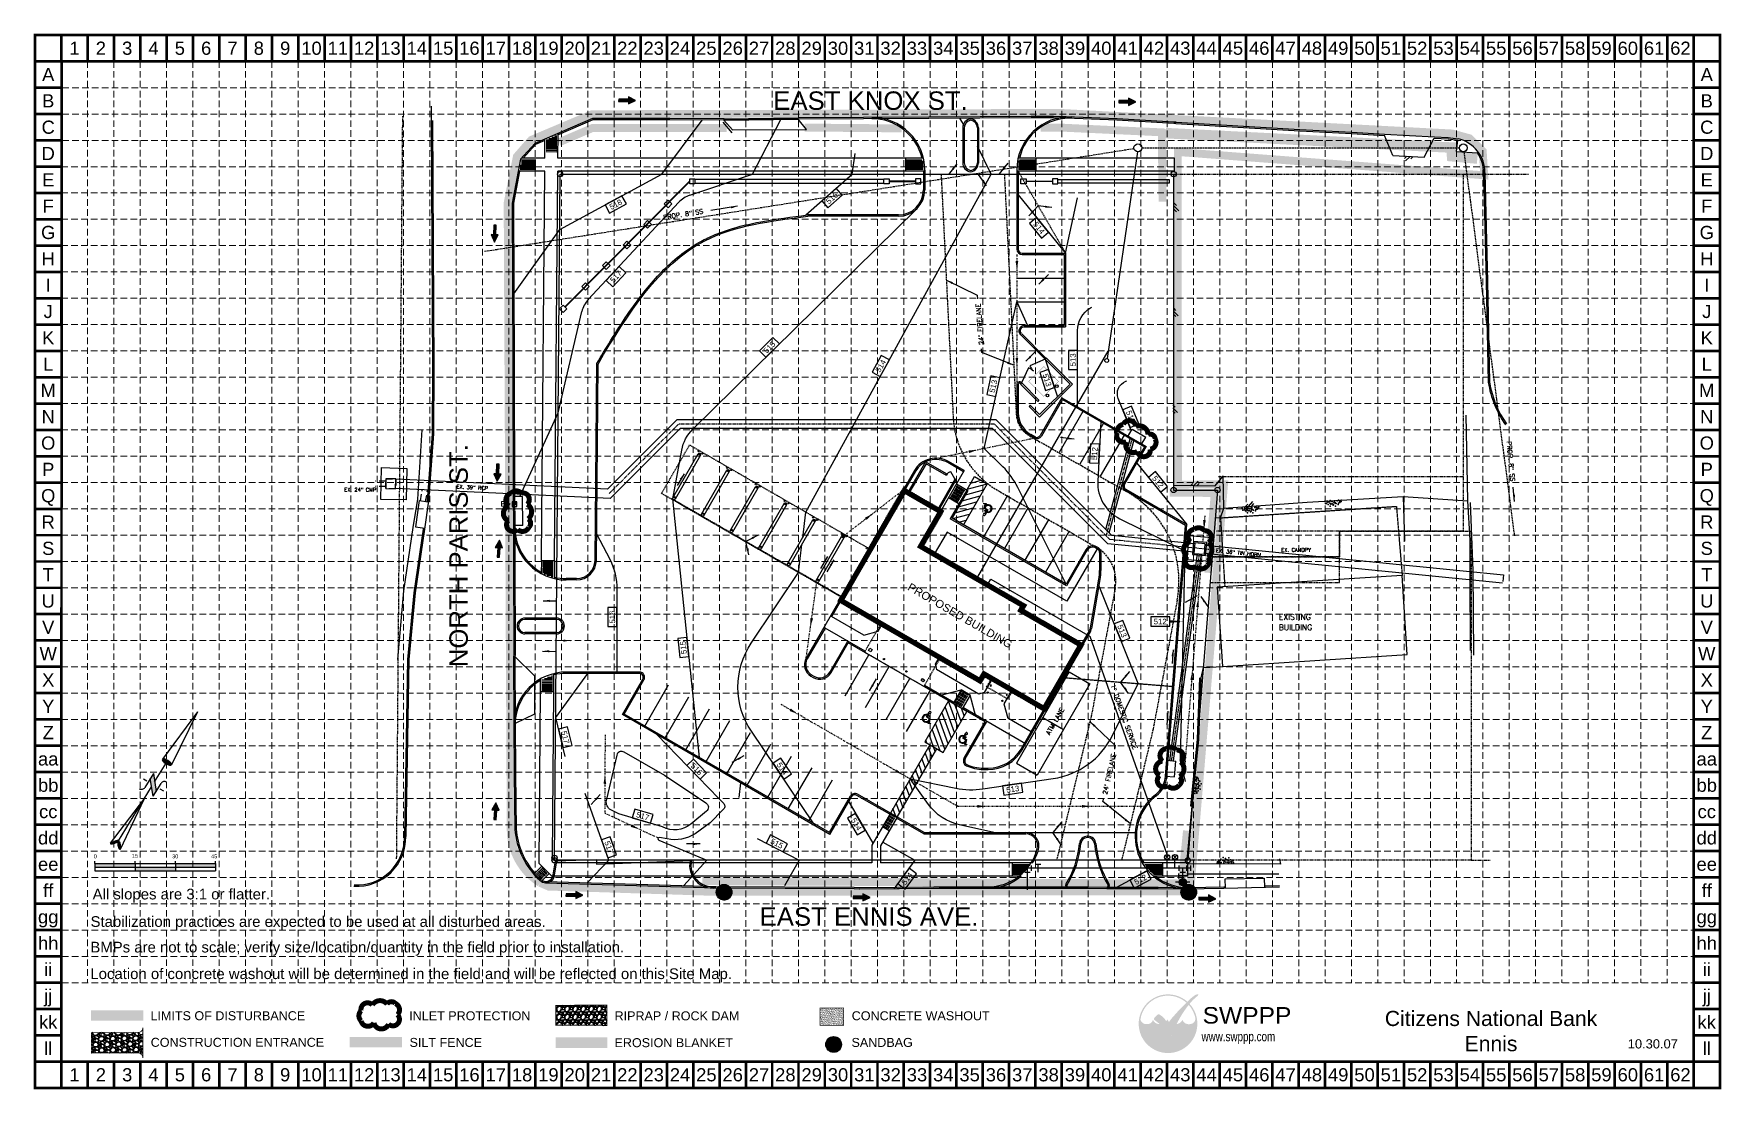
# Model space of a CAD drawing. Header units: inches. Extents: x -9366 to -8725, y -7062 to -6661.
import ezdxf
from ezdxf.enums import TextEntityAlignment as Align

# ---------------------------------------------------------------- set-up
doc = ezdxf.new("R2010")
doc.units = ezdxf.units.IN
doc.header["$MEASUREMENT"] = 0
for name, pattern in [('ACAD_ISO02W100', [15, 12, -3]), ('CENTER', [2, 1.25, -0.25, 0.25, -0.25]), ('DASHED', [0.75, 0.5, -0.25]), ('DIVIDE', [1.25, 0.5, -0.25, 0, -0.25, 0, -0.25]), ('HIDDEN', [0.375, 0.25, -0.125]), ('MEDDASH', [1, 0.75, -0.25]), ('PHANTOM', [2.5, 1.25, -0.25, 0.25, -0.25, 0.25, -0.25])]:
    doc.linetypes.add(name, pattern=pattern)
for name, color, linetype in [('ADJOINERS', 7, 'PHANTOM'), ('ARROWS', 252, 'Continuous'), ('BASE', 7, 'Continuous'), ('BLDG', 3, 'Continuous'), ('BLDGE', 6, 'Continuous'), ('BM', 7, 'Continuous'), ('BOLLARD', 2, 'Continuous'), ('BOUNDARY', 1, 'Continuous'), ('CANOPY', 5, 'HIDDEN'), ('DEMO', 2, 'Continuous'), ('DIVIDE', 2, 'HIDDEN'), ('DUMPSTER', 7, 'Continuous'), ('EC', 7, 'DASHED'), ('ECURB', 2, 'Continuous'), ('EROSION BLANKET', 84, 'Continuous'), ('ESTRM', 7, 'HIDDEN'), ('ESW', 2, 'Continuous'), ('FH', 7, 'Continuous'), ('FIRELANE', 2, 'MEDDASH'), ('FLOW', 7, 'Continuous'), ('GRID', 254, 'HIDDEN'), ('HC', 2, 'Continuous'), ('HCHX', 2, 'Continuous'), ('LEGEND', 7, 'Continuous'), ('LIMITS OF DISTURBANCE', 1, 'HIDDEN'), ('LOGO', 7, 'Continuous'), ('NARROW', 7, 'Continuous'), ('PCONT', 3, 'Continuous'), ('PCURB', 6, 'Continuous'), ('PINLET', 7, 'Continuous'), ('PSEW', 3, 'MEDDASH'), ('PSTRM', 7, 'Continuous'), ('PSTRMCL', 5, 'CENTER'), ('PSW', 7, 'Continuous'), ('PWALL', 7, 'Continuous'), ('PWAT', 3, 'Continuous'), ('SERVICES', 6, 'Continuous'), ('STNAME', 1, 'Continuous'), ('STRIPE', 2, 'Continuous'), ('VG', 2, 'DIVIDE')]:
    doc.layers.add(name, color=color, linetype=linetype)
doc.styles.add("L200'", font='ARIAL.TTF', dxfattribs={"height": 0.001969})
doc.styles.add('LOGO1', font='ROCKEB.TTF', dxfattribs={"height": 25})
doc.styles.get("Standard").update_dxf_attribs({"font": 'ARIAL.TTF'})
doc.styles.add('TEXT100', font='simplex.shx', dxfattribs={"height": 1.76})
doc.styles.add('TEXT120', font='simplex.shx', dxfattribs={"height": 2.12})
doc.styles.add('TEXT80', font='simplex.shx', dxfattribs={"height": 1.4})
doc.dimstyles.get("Standard").update_dxf_attribs({"dimtxt": 0.18, "dimasz": 0.18, "dimexe": 0.18, "dimexo": 0.0625, "dimgap": 0.09, "dimtad": 0, "dimtih": 1, "dimtoh": 1, "dimdec": 4, "dimzin": 0, "dimdsep": 46, "dimtxsty": 'Standard', "dimcen": 0.09, "dimadec": 0, "dimazin": 0, "dimtfac": 1, "dimtdec": 4, "dimtofl": 0, "dimtmove": 0, "dimatfit": 3, "dimfxl": 0, "dimtolj": 1, "dimtzin": 0, "dimarcsym": 0})
pattern_1 = [(110, (-9168.4639, -6975.1508), (-1.761924, -0.641288), [])]

msp = doc.modelspace()

# ---------------------------------------------------------------- texts
at = {"insert": (-8812.75, -7032.37), "char_height": 5.7414, "width": 83.1138, "attachment_point": 2}
msp.add_mtext('Citizens National Bank Ennis', dxfattribs=at)
at = {"layer": 'BASE'}
for s, p in [('1', (-9350.81, -6666.64)), ('2', (-9340.81, -6666.64)), ('3', (-9330.81, -6666.64)), ('4', (-9320.81, -6666.64)), ('5', (-9310.81, -6666.64)), ('6', (-9300.81, -6666.64)), ('7', (-9290.81, -6666.64)), ('8', (-9280.81, -6666.64)), ('9', (-9270.81, -6666.64)), ('10', (-9260.81, -6666.64)), ('11', (-9250.81, -6666.64)), ('12', (-9240.81, -6666.64)), ('13', (-9230.81, -6666.64)), ('14', (-9220.81, -6666.64)), ('15', (-9210.81, -6666.64)), ('16', (-9200.81, -6666.64)), ('17', (-9190.81, -6666.64)), ('18', (-9180.81, -6666.64)), ('19', (-9170.81, -6666.64)), ('20', (-9160.81, -6666.64)), ('21', (-9150.81, -6666.64)), ('22', (-9140.81, -6666.64)), ('23', (-9130.81, -6666.64)), ('24', (-9120.81, -6666.64)), ('25', (-9110.81, -6666.64)), ('26', (-9100.81, -6666.64)), ('27', (-9090.81, -6666.64)), ('28', (-9080.81, -6666.64)), ('29', (-9070.81, -6666.64)), ('30', (-9060.81, -6666.64)), ('31', (-9050.81, -6666.64)), ('32', (-9040.81, -6666.64)), ('33', (-9030.81, -6666.64)), ('34', (-9020.81, -6666.64)), ('35', (-9010.81, -6666.64)), ('36', (-9000.81, -6666.64)), ('37', (-8990.81, -6666.64)), ('38', (-8980.81, -6666.64)), ('39', (-8970.81, -6666.64)), ('40', (-8960.81, -6666.64)), ('41', (-8950.81, -6666.64)), ('42', (-8940.81, -6666.64)), ('43', (-8930.81, -6666.64)), ('44', (-8920.81, -6666.64)), ('45', (-8910.81, -6666.64)), ('46', (-8900.81, -6666.64)), ('47', (-8890.81, -6666.64)), ('48', (-8880.81, -6666.64)), ('49', (-8870.81, -6666.64)), ('50', (-8860.81, -6666.64)), ('51', (-8850.81, -6666.64)), ('52', (-8840.81, -6666.64)), ('53', (-8830.81, -6666.64)), ('54', (-8820.81, -6666.64)), ('55', (-8810.81, -6666.64)), ('56', (-8800.81, -6666.64)), ('57', (-8790.81, -6666.64)), ('58', (-8780.81, -6666.64)), ('59', (-8770.81, -6666.64)), ('60', (-8760.81, -6666.64)), ('61', (-8750.81, -6666.64)), ('62', (-8740.81, -6666.64)), ('A', (-9360.81, -6676.64)), ('A', (-8730.81, -6676.64)), ('B', (-9360.81, -6686.64)), ('B', (-8730.81, -6686.64)), ('C', (-9360.81, -6696.64)), ('C', (-8730.81, -6696.64)), ('D', (-9360.81, -6706.64)), ('D', (-8730.81, -6706.64)), ('E', (-9360.81, -6716.64)), ('E', (-8730.81, -6716.64)), ('F', (-9360.81, -6726.64)), ('F', (-8730.81, -6726.64)), ('G', (-9360.81, -6736.64)), ('G', (-8730.81, -6736.64)), ('H', (-9360.81, -6746.64)), ('H', (-8730.81, -6746.64)), ('I', (-9360.81, -6756.64)), ('I', (-8730.81, -6756.64)), ('J', (-9360.81, -6766.64)), ('J', (-8730.81, -6766.64)), ('K', (-9360.81, -6776.64)), ('K', (-8730.81, -6776.64)), ('L', (-9360.81, -6786.64)), ('L', (-8730.81, -6786.64)), ('M', (-9360.81, -6796.64)), ('M', (-8730.81, -6796.64)), ('N', (-9360.81, -6806.64)), ('N', (-8730.81, -6806.64)), ('O', (-9360.81, -6816.64)), ('O', (-8730.81, -6816.64)), ('P', (-9360.81, -6826.64)), ('P', (-8730.81, -6826.64)), ('Q', (-9360.81, -6836.64)), ('Q', (-8730.81, -6836.64)), ('R', (-9360.81, -6846.64)), ('R', (-8730.81, -6846.64)), ('S', (-9360.81, -6856.64)), ('S', (-8730.81, -6856.64)), ('T', (-9360.81, -6866.64)), ('T', (-8730.81, -6866.64)), ('U', (-9360.81, -6876.64)), ('U', (-8730.81, -6876.64)), ('V', (-9360.81, -6886.64)), ('V', (-8730.81, -6886.64)), ('W', (-9360.81, -6896.64)), ('W', (-8730.81, -6896.64)), ('X', (-9360.81, -6906.64)), ('X', (-8730.81, -6906.64)), ('Y', (-9360.81, -6916.64)), ('Y', (-8730.81, -6916.64)), ('Z', (-9360.81, -6926.64)), ('Z', (-8730.81, -6926.64)), ('aa', (-9360.81, -6936.64)), ('aa', (-8730.81, -6936.64)), ('bb', (-9360.81, -6946.64)), ('bb', (-8730.81, -6946.64)), ('cc', (-9360.81, -6956.64)), ('cc', (-8730.81, -6956.64)), ('dd', (-9360.81, -6966.64)), ('dd', (-8730.81, -6966.64)), ('ee', (-9360.81, -6976.64)), ('ee', (-8730.81, -6976.64)), ('ff', (-9360.81, -6986.64)), ('ff', (-8730.81, -6986.64)), ('gg', (-9360.81, -6996.64)), ('gg', (-8730.81, -6996.64)), ('hh', (-9360.81, -7006.64)), ('hh', (-8730.81, -7006.64)), ('ii', (-9360.81, -7016.64)), ('ii', (-8730.81, -7016.64)), ('jj', (-9360.81, -7026.64)), ('jj', (-8730.81, -7026.64)), ('kk', (-9360.81, -7036.64)), ('kk', (-8730.81, -7036.64)), ('ll', (-9360.81, -7046.64)), ('ll', (-8730.81, -7046.64)), ('1', (-9350.81, -7056.64)), ('2', (-9340.81, -7056.64)), ('3', (-9330.81, -7056.64)), ('4', (-9320.81, -7056.64)), ('5', (-9310.81, -7056.64)), ('6', (-9300.81, -7056.64)), ('7', (-9290.81, -7056.64)), ('8', (-9280.81, -7056.64)), ('9', (-9270.81, -7056.64)), ('10', (-9260.81, -7056.64)), ('11', (-9250.81, -7056.64)), ('12', (-9240.81, -7056.64)), ('13', (-9230.81, -7056.64)), ('14', (-9220.81, -7056.64)), ('15', (-9210.81, -7056.64)), ('16', (-9200.81, -7056.64)), ('17', (-9190.81, -7056.64)), ('18', (-9180.81, -7056.64)), ('19', (-9170.81, -7056.64)), ('20', (-9160.81, -7056.64)), ('21', (-9150.81, -7056.64)), ('22', (-9140.81, -7056.64)), ('23', (-9130.81, -7056.64)), ('24', (-9120.81, -7056.64)), ('25', (-9110.81, -7056.64)), ('26', (-9100.81, -7056.64)), ('27', (-9090.81, -7056.64)), ('28', (-9080.81, -7056.64)), ('29', (-9070.81, -7056.64)), ('30', (-9060.81, -7056.64)), ('31', (-9050.81, -7056.64)), ('32', (-9040.81, -7056.64)), ('33', (-9030.81, -7056.64)), ('34', (-9020.81, -7056.64)), ('35', (-9010.81, -7056.64)), ('36', (-9000.81, -7056.64)), ('37', (-8990.81, -7056.64)), ('38', (-8980.81, -7056.64)), ('39', (-8970.81, -7056.64)), ('40', (-8960.81, -7056.64)), ('41', (-8950.81, -7056.64)), ('42', (-8940.81, -7056.64)), ('43', (-8930.81, -7056.64)), ('44', (-8920.81, -7056.64)), ('45', (-8910.81, -7056.64)), ('46', (-8900.81, -7056.64)), ('47', (-8890.81, -7056.64)), ('48', (-8880.81, -7056.64)), ('49', (-8870.81, -7056.64)), ('50', (-8860.81, -7056.64)), ('51', (-8850.81, -7056.64)), ('52', (-8840.81, -7056.64)), ('53', (-8830.81, -7056.64)), ('54', (-8820.81, -7056.64)), ('55', (-8810.81, -7056.64)), ('56', (-8800.81, -7056.64)), ('57', (-8790.81, -7056.64)), ('58', (-8780.81, -7056.64)), ('59', (-8770.81, -7056.64)), ('60', (-8760.81, -7056.64)), ('61', (-8750.81, -7056.64)), ('62', (-8740.81, -7056.64))]:
    msp.add_text(s, height=5, dxfattribs=at).set_placement(p, align=Align.MIDDLE_CENTER)
at = {"layer": 'BASE', "color": 7, "style": "L200'"}
for s, p in [('All slopes are 3:1 or flatter.', (-9343.93, -6990.02)), ('Stabilization practices are expected to be used at all disturbed areas.', (-9344.73, -7000.45)), ('BMPs are not to scale; verify size/location/quantity in the field prior to installation.', (-9344.8, -7010.17)), ('Location of concrete washout will be determined in the field and will be reflected on this Site Map.', (-9344.8, -7020.28))]:
    msp.add_text(s, height=4.0554, dxfattribs=at).set_placement(p)
at = {"layer": 'BASE'}
msp.add_text('10.30.07', height=3.5, dxfattribs=at).set_placement((-8751.3, -7046.64), align=Align.CENTER)
at = {"layer": 'BLDG', "color": 7, "insert": (-9013.69, -6880.9), "char_height": 3.02, "width": 59.6177, "attachment_point": 2, "rotation": 330}
msp.add_mtext('PROPOSED BUILDING', dxfattribs=at)
at = {"layer": 'BLDGE', "color": 252, "style": 'TEXT120'}
for s, p in [('EXISTING', (-8893.38, -6883.75)), ('BUILDING', (-8893.38, -6887.75))]:
    msp.add_text(s, height=2.12, rotation=360, dxfattribs=at).set_placement(p)
at = {"layer": 'BM', "style": 'TEXT100'}
msp.add_text('BM', height=1.76, rotation=359.89833, dxfattribs=at).set_placement((-9188.89, -6840.62))
at = {"layer": 'CANOPY', "color": 8, "linetype": 'HIDDEN', "style": 'TEXT80'}
msp.add_text('EX. CANOPY', height=1.4, rotation=360, dxfattribs=at).set_placement((-8892.42, -6857.92))
at = {"layer": 'ESTRM', "color": 5, "ltscale": 10, "style": 'TEXT80'}
for s, rotation, p in [('EX. 39" RCP', 357, (-9205.77, -6833.9)), ('EX. 36" TIN HORN', 354, (-8917.33, -6858.12, 254.88))]:
    msp.add_text(s, height=1.4, rotation=rotation, dxfattribs=at).set_placement(p)
msp.add_text('EX. 24" CMP', height=1.4, dxfattribs=at).set_placement((-9248.38, -6835.07))
at = {"layer": 'FIRELANE', "color": 250, "linetype": 'Continuous', "style": 'TEXT100'}
for rotation, p in [(94.70542, (-9006.09, -6771.44)), (77.55054, (-8956.9, -6942.57))]:
    msp.add_text("24' FIRELANE", height=1.76, rotation=rotation, dxfattribs=at).set_placement(p, align=Align.CENTER)
at = {"layer": 'LEGEND', "style": "L200'"}
for s, height, p in [('LIMITS OF DISTURBANCE', 3.4099, (-9321.95, -7035.91)), ('INLET PROTECTION', 3.4099, (-9223.67, -7035.94)), ('RIPRAP / ROCK DAM', 3.4099, (-9145.68, -7035.96)), ('CONCRETE WASHOUT', 3.4099, (-9055.59, -7035.93)), ('CONSTRUCTION ENTRANCE', 3.4099, (-9321.88, -7046.02)), ('SILT FENCE', 3.41, (-9223.56, -7046.05)), ('EROSION BLANKET ', 3.4099, (-9145.69, -7046.15)), ('SANDBAG', 3.41, (-9055.68, -7046.06))]:
    msp.add_text(s, height=height, dxfattribs=at).set_placement(p)
at = {"layer": 'PCONT', "color": 35}
for s, rotation, p in [('516', 41.45826, (-9063.1, -6723.57)), ('518', 28.51901, (-9145.23, -6725.99)), ('514', 309.12357, (-8984.45, -6734.87)), ('517', 47.03527, (-9145.17, -6753.42)), ('515', 44.5465, (-9086.85, -6780.28)), ('514', 60.75466, (-9044.6, -6787.35)), ('513', 89.99021, (-8971.54, -6785.05)), ('513', 77.41414, (-9001.81, -6795.05)), ('513', 288.03964, (-8981.39, -6792.7)), ('512', 292.18713, (-8949.58, -6806.7)), ('512', 87.12734, (-8963.35, -6820.63)), ('512', 309.22152, (-8939.26, -6831.4)), ('516', 90, (-9146.53, -6882.72)), ('513', 291.90543, (-8952.89, -6888.06)), ('515', 95.88647, (-9119.54, -6894.33)), ('517', 283.67431, (-9164.38, -6928.42)), ('516', 314.01864, (-9114.48, -6940.52)), ('514', 304.06567, (-9082, -6940.34)), ('513', 8.37145, (-8994.42, -6948.13)), ('517', 343.36358, (-9134.98, -6958.39)), ('514', 300.35704, (-9053.8, -6961.44)), ('515', 332.54608, (-9084.02, -6968.76, 515)), ('517', 289.32878, (-9147.78, -6970.26)), ('514', 53.74517, (-9034.56, -6982.13)), ('512', 28.35474, (-8945.9, -6982.46))]:
    msp.add_text(s, height=2.12, rotation=rotation, dxfattribs=at).set_placement(p, align=Align.MIDDLE_CENTER)
msp.add_text('512', height=2.12, dxfattribs=at).set_placement((-8938.41, -6884.45), align=Align.MIDDLE_CENTER)
at = {"layer": 'PSEW', "color": 40, "linetype": 'Continuous', "style": 'TEXT100'}
for rotation, p in [(9, (-9119.46, -6730.62)), (275.55706, (-8806.09, -6823.67))]:
    msp.add_text('PROP. 8" SS', height=1.76, rotation=rotation, dxfattribs=at).set_placement(p, align=Align.CENTER)
at = {"layer": 'SERVICES', "color": 250, "style": 'TEXT100'}
msp.add_text('1" DOMESTIC SERVICE', height=1.76, rotation=289.41969, dxfattribs=at).set_placement((-8957.32, -6908.64))
at = {"layer": 'STNAME', "color": 7}
for s, rotation, p in [('EAST KNOX ST.', 360, (-9048.46, -6690.05)), ('NORTH PARIS ST.', 90, (-9201.43, -6859.43)), ('EAST ENNIS AVE.', 360, (-9049.02, -7000.02))]:
    msp.add_text(s, height=7, rotation=rotation, dxfattribs=at).set_placement(p, align=Align.CENTER)
at = {"layer": 'STRIPE', "color": 7, "style": 'TEXT100'}
msp.add_text('ATM LANE', height=1.76, rotation=60, dxfattribs=at).set_placement((-8977.59, -6922.8), align=Align.CENTER)

# ---------------------------------------------------------------- blocks, each defined once
blk = doc.blocks.new('BM')
at = {"layer": 'BM'}
for p, q in [((-0.042, 0), (0.042, 0)), ((0, -0.042), (0, 0.042))]:
    blk.add_line(p, q, dxfattribs=at)
blk.add_lwpolyline([(0.042, -0.042), (0.042, 0.042), (-0.042, 0.042), (-0.042, -0.042)], close=True, dxfattribs=at)
for points in [[(-0.042, -0.042), (0, -0.042), (-0.042, 0), (0, 0)], [(0.042, 0.042), (0.042, 0), (0, 0.042), (0, 0)]]:
    blk.add_solid(points, dxfattribs=at)
blk = doc.blocks.new('FP')
at = {"linetype": 'Continuous'}
for p, q in [((-0.1094, 0), (-0.0547, 0)), ((0, 0.0547), (0, 0.1094)), ((0.0547, 0), (0.1094, 0))]:
    blk.add_line(p, q, dxfattribs=at)
blk.add_circle((0, 0), 0.0547, dxfattribs=at)
blk = doc.blocks.new('North Arrow')
at = {"layer": 'NARROW'}
for p, q in [((0, 0), (22.36, 2)), ((0, 0), (22.33, -2.02)), ((28.77, -2.09), (34.02, 2.32)), ((36.18, 2.33), (30.46, 2.33)), ((36.16, 2.32), (31.04, -2.09)), ((32.43, 3.06), (32.43, 4.63)), ((39.1, 0.01), (59.96, 2.11)), ((31.2, -0.05), (21.66, -0.05)), ((21.66, -0.05), (21.66, -0.05)), ((28.77, -2.09), (34.95, -2.09)), ((32.43, -4.26), (32.43, -2.8)), ((57.45, -0.05), (33.41, -0.05)), ((59.83, -2.14), (39.04, -0.01)), ((57.69, -0.03), (57.77, -0.01)), ((57.77, -0.05), (57.69, -0.03))]:
    blk.add_line(p, q, dxfattribs=at)
blk.add_lwpolyline([(22.36, -2.03), (22.59, -1.93, 0.091577), (22.87, -1.44, 0.048306), (23.03, -0.75), (23.07, -0.01), (23.01, 0.82, 0.048306), (22.87, 1.42, 0.091577), (22.59, 1.91), (22.36, 2.01), (22.14, 1.91, 0.091577), (21.86, 1.42, 0.048306), (21.72, 0.82), (21.66, -0.01), (21.72, -0.83, 0.048306), (21.86, -1.44, 0.091577), (22.14, -1.93)], format="xyb", close=True, dxfattribs=at)
for points in [[(57.46, -0.03), (57.44, 0.08, -0.066818), (57.67, 0.47, -0.03073), (58.01, 0.84), (58.52, 1.29), (59.07, 1.7, -0.03073), (59.5, 1.95, -0.066818), (59.93, 2.1), (60.04, 2.06)], [(60.04, 2.06), (60.05, 1.95, -0.066818), (59.82, 1.56, -0.03073), (59.43, 1.14), (58.97, 0.74), (58.42, 0.33, -0.03073), (57.99, 0.08, -0.036692), (57.76, -0.02)], [(57.46, -0.04), (57.44, -0.15, 0.066818), (57.67, -0.54, 0.03073), (58.01, -0.9), (58.52, -1.36), (59.07, -1.77, 0.03073), (59.5, -2.02, 0.066818), (59.93, -2.17), (60.04, -2.13)], [(60.04, -2.13), (60.05, -2.01, 0.066818), (59.82, -1.63, 0.03073), (59.43, -1.2), (58.97, -0.8), (58.42, -0.4, 0.03073), (57.99, -0.15, 0.036692), (57.76, -0.05)]]:
    blk.add_lwpolyline(points, format="xyb", dxfattribs=at)
for centre, start, end in [((30.46, 3.86), 178.8769, 270), ((34.95, -3.62), 358.8769, 90)]:
    blk.add_arc(centre, 1.53, start, end, dxfattribs=at)
for points in [[(23.03, -0.76), (21.67, -0.05), (23.07, -0.05), (21.72, 0.82)], [(23.07, -0.05), (21.72, 0.82), (23.02, 0.75), (21.85, 1.42)], [(23.02, 0.75), (21.85, 1.42), (22.87, 1.44), (22.14, 1.91)], [(22.87, 1.44), (22.14, 1.91), (22.59, 1.91), (22.36, 2)], [(31.05, -2.09), (36.15, 2.36), (28.75, -2.06), (34.01, 2.36)], [(57.44, 0.08), (57.7, -0.01), (57.5, 0.21), (57.77, -0.01)], [(57.45, -0.04), (57.69, -0.02), (57.44, 0.08), (57.7, -0.01)], [(57.5, 0.21), (57.77, -0.01), (57.6, 0.39), (57.94, 0.06)], [(57.6, 0.39), (57.94, 0.06), (57.68, 0.5), (58.07, 0.13)], [(57.68, 0.5), (58.07, 0.13), (57.84, 0.66), (58.29, 0.26)], [(57.84, 0.66), (58.29, 0.26), (58.03, 0.86), (58.52, 0.41)], [(58.03, 0.86), (58.52, 0.41), (58.26, 1.07), (58.73, 0.57)], [(58.26, 1.07), (58.73, 0.57), (58.52, 1.3), (59.05, 0.81)], [(58.52, 1.3), (59.05, 0.81), (58.7, 1.42), (59.26, 0.99)], [(59.26, 1), (58.69, 1.42), (59.45, 1.15), (59, 1.65)], [(59.45, 1.15), (59, 1.65), (59.62, 1.34), (59.28, 1.82)], [(59.62, 1.34), (59.28, 1.82), (59.81, 1.55), (59.49, 1.95)], [(59.81, 1.55), (59.49, 1.95), (59.93, 1.73), (59.69, 2.04)], [(59.93, 1.73), (59.69, 2.04), (60.05, 1.94), (59.93, 2.1)], [(60.05, 1.94), (59.93, 2.1), (60.04, 2.06)], [(22.87, -1.44), (21.72, -0.87), (23.03, -0.76), (21.67, -0.05)], [(22.58, -1.93), (21.86, -1.45), (22.87, -1.44), (21.72, -0.87)], [(22.36, -2.01), (22.14, -1.93), (22.58, -1.93), (21.86, -1.45)], [(57.44, -0.14), (57.69, -0.02), (57.45, -0.04), (57.69, -0.02)], [(57.46, -0.19), (57.7, -0.03), (57.44, -0.14), (57.69, -0.02)], [(57.53, -0.33), (57.76, -0.05), (57.46, -0.19), (57.7, -0.03)], [(57.63, -0.48), (57.9, -0.1), (57.53, -0.33), (57.76, -0.05)], [(57.78, -0.66), (58.09, -0.2), (57.63, -0.48), (57.9, -0.1)], [(57.97, -0.87), (58.34, -0.35), (57.78, -0.66), (58.09, -0.2)], [(58.24, -1.11), (58.61, -0.54), (57.97, -0.87), (58.34, -0.35)], [(58.61, -1.43), (58.93, -0.77), (58.24, -1.11), (58.61, -0.54)], [(58.91, -1.64), (59.2, -1), (58.61, -1.43), (58.93, -0.77)], [(59.12, -1.79), (59.57, -1.36), (58.92, -1.65), (59.2, -1.01)], [(59.35, -1.93), (59.81, -1.62), (59.12, -1.79), (59.57, -1.36)], [(59.54, -1.32), (59.41, -1.18), (59.21, -1.01)], [(59.58, -2.05), (59.93, -1.79), (59.35, -1.93), (59.81, -1.62)], [(59.78, -2.13), (60.05, -2.01), (59.58, -2.05), (59.93, -1.79)], [(59.92, -2.17), (60.04, -2.13), (59.78, -2.13), (60.05, -2.01)]]:
    blk.add_solid(points, dxfattribs=at)
blk = doc.blocks.new('new logo')
at = {"layer": 'LOGO'}
h = blk.add_hatch(color=170, dxfattribs=at)
h.paths.add_polyline_path([(67.4, 44.1), (66.8, 44.7), (66.3, 45.2), (66, 45.8), (65.5, 46.4), (65.1, 47.2), (64.7, 47.9), (64.4, 48.5), (64.2, 49), (63.9, 49.6), (63.7, 50.1), (63.3, 51), (62.9, 52), (62.6, 52.8), (62.4, 53.3), (62.2, 53.7), (62.1, 54.2), (61.9, 54.7), (61.7, 55.2), (61.5, 55.7), (61.3, 56.3), (61, 56.8), (60.8, 57.4), (60.5, 57.9), (60.2, 58.5), (60, 59.1), (59.7, 59.6), (59.3, 60.2), (59, 60.8), (58.7, 61.3), (58.3, 61.9), (58, 62.4), (57.6, 62.9), (57.3, 63.4), (56.9, 63.9), (56.6, 64.3), (56.3, 64.7), (55.9, 65.1), (55.6, 65.5), (55.2, 65.9), (54.9, 66.2), (54, 66.2), (52.9, 66.3), (52, 66.5), (51.5, 66.6), (50.9, 66.8), (50.3, 67), (49.4, 67.4), (48.3, 67.9), (47.3, 68.6), (46.5, 69.3), (45.7, 70), (45, 70.8), (44.4, 71.5), (44, 72.2), (43.6, 72.7), (43.4, 72.9), (43.2, 73.2), (43.1, 73.4), (43, 73.5), (42.8, 73.7), (42.7, 73.7), (42.7, 73.8), (42.6, 73.8), (42.5, 73.7), (42.5, 73.6), (42.4, 73.5), (42.4, 73.4), (42.3, 73.2), (42.2, 72.8), (42, 72.1), (41.7, 71.5), (41.4, 70.9), (41, 70.3), (40.5, 69.8), (40, 69.2), (39.4, 68.7), (38.8, 68.2), (38.1, 67.7), (37.3, 67.3), (36.5, 66.9), (35.7, 66.6), (34.9, 66.3), (34, 66.1), (33, 66), (31.9, 65.9), (30.8, 65.9), (29.6, 65.9), (28.6, 66), (27.6, 66.1), (26.7, 66.4), (25.8, 66.7), (25, 67.1), (24.1, 67.6), (23.2, 68.2), (22.4, 68.9), (21.8, 69.5), (21.4, 69.9), (21, 70.4), (20.6, 70.9), (20.2, 71.5), (19.9, 72.1), (19.5, 72.9), (19.2, 73.8), (18.9, 74.8, -0.595729), (106.3, 106.8), (107, 107.5), (107.5, 108), (108.1, 108.6, 37.93689), (112.3, 104.5), (112.1, 104.2), (111.6, 103.7), (111.1, 103.1), (110.6, 102.5, -0.146449), (123.6, 75), (123.3, 74.5), (123.1, 74), (122.9, 73.5), (122.8, 73.1), (122.5, 72.4), (122.2, 71.7), (121.9, 71.1), (121.5, 70.5), (121.1, 70), (120.7, 69.5), (120.2, 69), (119.6, 68.6), (119, 68.1), (118.4, 67.7), (117.8, 67.4), (117.1, 67), (116.5, 66.7), (115.8, 66.5), (115, 66.3), (114.3, 66.1), (113.5, 66), (112.7, 65.9), (111.9, 65.8), (111.1, 65.8), (110.3, 65.8), (109.4, 65.9), (108.6, 66), (107.7, 66.2), (106.8, 66.4), (105.9, 66.7), (105.1, 67.1), (104.3, 67.5), (103.5, 68), (102.8, 68.6), (102.1, 69.3), (101.4, 70), (100.8, 70.7), (100.2, 71.4), (99.8, 72), (99.5, 72.5), (99.4, 72.8), (99.3, 73), (99.1, 73.2), (99, 73.4), (98.9, 73.5), (98.8, 73.6), (98.7, 73.6), (98.6, 73.6), (98.5, 73.5), (98.4, 73.4), (98.4, 73.3), (98.3, 73.2), (98.2, 73), (98.1, 72.8), (97.8, 72.4), (97.4, 71.8), (96.9, 71.1), (96.4, 70.5), (95.9, 70.1), (95.4, 69.6), (94.8, 69.1), (94.2, 68.6), (93.5, 68.2), (92.8, 67.7), (91.9, 67.3), (91, 66.9), (90.1, 66.6), (89.4, 66.4), (88.6, 66.2), (87.8, 66.1), (87.6, 65.6), (87.4, 65.1), (87.1, 64.4), (86.9, 63.8), (86.6, 63), (86.3, 62.2), (85.9, 61.3), (85.6, 60.4), (85.3, 59.5), (84.9, 58.6), (84.6, 57.7), (84.2, 56.7), (83.9, 55.8), (83.5, 54.9), (83.2, 54), (82.9, 53.2), (82.6, 52.4), (82.3, 51.6), (82.1, 51), (81.9, 50.3), (81.6, 49.8), (81.3, 48.9), (80.9, 48.1), (80.5, 47.3), (80.1, 46.6), (79.6, 45.9), (79.1, 45.4), (78.6, 44.8), (78.1, 44.3), (77.6, 43.9), (77, 43.5), (76.5, 43.1), (75.9, 42.8), (75.3, 42.6), (74.6, 42.3), (73.7, 42.1), (73, 41.9), (72.2, 41.9), (71.6, 42), (70.9, 42.2), (70.1, 42.5), (69.4, 42.8), (68.7, 43.1), (68, 43.5)])
h.paths.add_polyline_path([(71.8, 72), (70.7, 73.9), (70.1, 75.2), (69.7, 74.3), (68.7, 72.6), (67.9, 71.7), (67.9, 71.5), (68.1, 71.2), (68.3, 71), (68.4, 70.8), (68.5, 70.6), (68.7, 70.4), (68.8, 70.2), (68.9, 70.1), (69, 70), (69.1, 69.8), (69.3, 69.7), (69.4, 69.7), (69.5, 69.6), (69.6, 69.5), (69.7, 69.5), (69.8, 69.4), (69.9, 69.4), (70.1, 69.3), (70.2, 69.3), (70.3, 69.2), (70.4, 69.2), (70.5, 69.2), (70.6, 69.2), (70.8, 69.2), (70.9, 69.2), (71, 69.2), (71.1, 69.2), (71.2, 69.2), (71.3, 69.2), (71.4, 69.2), (71.5, 69.2), (71.6, 69.2), (71.7, 69.3), (71.8, 69.3), (71.9, 69.3), (72, 69.4), (72.1, 69.5), (72.2, 69.5), (72.3, 69.6), (72.5, 69.6), (72.6, 69.7), (72.7, 69.8), (72.8, 69.9), (72.9, 70), (73, 70.1), (73.1, 70.2), (73.2, 70.3), (73.3, 70.4), (72.5, 71.1)], flags=17)
blk.add_hatch(color=240, dxfattribs=at).paths.add_polyline_path([(117.7, 117.3), (118.9, 118.2), (119.8, 118.9), (120.6, 119.5), (121.3, 119.9), (121.9, 120.3), (122.4, 120.6), (122.8, 120.9), (123.1, 121.1), (123.4, 121.3), (123.7, 121.4), (124, 121.6), (124.2, 121.7), (124.4, 121.8), (124.6, 121.9), (124.8, 121.9), (125, 122), (125.2, 122.1), (125.4, 122.2), (125.6, 122.2), (125.8, 122.3), (125.9, 122.4), (126.1, 122.4), (126.3, 122.5), (126.4, 122.5), (126.6, 122.6), (126.7, 122.6), (126.8, 122.7), (126.9, 122.7), (127.1, 122.7), (127.2, 122.8), (127.3, 122.8), (127.4, 122.8), (127.5, 122.8), (127.6, 122.8), (127.7, 122.8), (127.8, 122.8), (127.9, 122.8), (128, 122.8), (128.1, 122.8), (128.1, 122.8), (128.2, 122.8), (128.3, 122.8), (128.4, 122.8), (128.4, 122.7), (128.5, 122.7), (128.5, 122.7), (128.6, 122.7), (128.6, 122.6), (128.7, 122.6), (128.7, 122.6), (128.7, 122.5), (128.7, 122.5), (128.8, 122.4), (128.8, 122.4), (128.8, 122.3), (128.8, 122.3), (128.8, 122.2), (128.8, 122.1), (128.8, 122.1), (128.8, 122), (128.8, 121.9), (128.8, 121.8), (128.8, 121.8), (128.8, 121.7), (128.8, 121.6), (128.7, 121.5), (128.7, 121.4), (128.7, 121.3), (128.6, 121.3), (128.6, 121.2), (128.5, 121.1), (128.4, 121), (128.4, 120.8), (128.3, 120.7), (128.2, 120.6), (128.1, 120.4), (128, 120.3), (127.8, 120.1), (127.7, 120), (127.6, 119.8), (127.4, 119.6), (127.3, 119.4), (127.1, 119.2), (126.8, 119), (126.6, 118.8), (126.3, 118.5), (125.9, 118.2), (125.5, 117.9), (125.1, 117.5), (124.6, 117), (124, 116.6), (123.5, 116.1), (122.9, 115.6), (122.3, 115.1), (121.7, 114.5), (121.1, 114), (120.6, 113.5), (120, 113), (119.5, 112.5), (119, 112), (118.5, 111.5), (118, 111), (117.5, 110.5), (117, 109.9), (116.5, 109.4), (116, 108.8), (115.5, 108.3), (115, 107.7), (114.5, 107.1), (114, 106.6), (113.5, 106), (113, 105.4), (112.5, 104.8), (112.1, 104.2), (111.6, 103.7), (111.1, 103.1), (110.6, 102.4), (110.1, 101.8), (109.6, 101.1), (109, 100.4), (108.5, 99.7), (107.9, 98.9), (107.3, 98.1), (106.7, 97.3), (106, 96.4), (105.4, 95.6), (104.8, 94.7), (104.2, 93.9), (103.6, 93.1), (103.1, 92.3), (102.5, 91.5), (102, 90.6), (101.4, 89.8), (100.9, 89), (100.3, 88.2), (99.8, 87.3), (99.2, 86.5), (98.6, 85.6), (98.1, 84.7), (97.5, 83.8), (96.9, 82.9), (96.4, 82), (95.9, 81.1), (95.4, 80.3), (94.9, 79.5), (94.5, 78.7), (94, 78), (93.6, 77.2), (93.2, 76.5), (92.8, 75.8), (92.4, 75), (92, 74.3), (91.6, 73.5), (91.2, 72.8), (90.8, 72), (90.4, 71.3), (90, 70.6), (89.6, 69.9), (89.3, 69.3), (89, 68.7), (88.8, 68.2), (88.5, 67.7), (88.3, 67.3), (88.1, 66.9), (88, 66.5), (87.8, 66.1), (87.6, 65.6), (87.4, 65.1), (87.1, 64.4), (86.9, 63.8), (86.6, 63), (86.3, 62.2), (85.9, 61.3), (85.6, 60.4), (85.3, 59.5), (84.9, 58.6), (84.6, 57.7), (84.2, 56.7), (83.9, 55.8), (83.5, 54.9), (83.2, 54), (82.9, 53.2), (82.6, 52.4), (82.3, 51.6), (82.1, 51), (81.9, 50.3), (81.6, 49.8), (81.4, 49.2), (81.2, 48.7), (81, 48.3), (80.8, 47.9), (80.6, 47.5), (80.4, 47.1), (80.2, 46.7), (80, 46.4), (79.7, 46.1), (79.5, 45.8), (79.2, 45.5), (79, 45.2), (78.7, 44.9), (78.5, 44.7), (78.2, 44.4), (78, 44.2), (77.7, 44), (77.4, 43.8), (77.2, 43.6), (76.9, 43.4), (76.6, 43.2), (76.3, 43), (76, 42.9), (75.7, 42.7), (75.5, 42.6), (75.2, 42.5), (74.9, 42.4), (74.6, 42.3), (74.3, 42.2), (74, 42.1), (73.8, 42.1), (73.5, 42), (73.2, 42), (73, 41.9), (72.7, 41.9), (72.5, 41.9), (72.2, 41.9), (72, 42), (71.8, 42), (71.5, 42.1), (71.3, 42.1), (71.1, 42.2), (70.8, 42.2), (70.6, 42.3), (70.4, 42.4), (70.1, 42.5), (69.9, 42.6), (69.6, 42.7), (69.4, 42.8), (69.2, 42.9), (68.9, 43), (68.7, 43.1), (68.5, 43.2), (68.2, 43.4), (68, 43.6), (67.8, 43.7), (67.6, 43.9), (67.4, 44.1), (67.2, 44.3), (67, 44.5), (66.8, 44.7), (66.6, 44.9), (66.5, 45.1), (66.3, 45.4), (66.1, 45.6), (65.9, 45.9), (65.7, 46.2), (65.4, 46.6), (65.2, 47), (65, 47.4), (64.7, 47.9), (64.4, 48.5), (64.2, 49), (63.9, 49.6), (63.7, 50.1), (63.4, 50.7), (63.2, 51.3), (63, 51.8), (62.8, 52.3), (62.6, 52.8), (62.4, 53.3), (62.2, 53.7), (62.1, 54.2), (61.9, 54.7), (61.7, 55.2), (61.5, 55.7), (61.3, 56.3), (61, 56.8), (60.8, 57.4), (60.5, 57.9), (60.2, 58.5), (60, 59.1), (59.7, 59.6), (59.3, 60.2), (59, 60.8), (58.7, 61.3), (58.3, 61.9), (58, 62.4), (57.6, 62.9), (57.3, 63.4), (56.9, 63.9), (56.6, 64.3), (56.3, 64.7), (55.9, 65.1), (55.6, 65.5), (55.2, 65.9), (54.9, 66.3), (54.5, 66.6), (54.1, 67), (53.7, 67.4), (53.3, 67.8), (52.8, 68.1), (52.4, 68.5), (51.9, 68.9), (51.4, 69.3), (50.9, 69.7), (50.5, 70), (50, 70.4), (49.5, 70.8), (49.1, 71.1), (48.7, 71.5), (48.2, 71.8), (47.8, 72.1), (47.5, 72.4), (47.1, 72.7), (46.8, 72.9), (46.6, 73.1), (46.3, 73.3), (46.1, 73.5), (45.9, 73.6), (45.7, 73.8), (45.6, 73.9), (45.5, 74), (45.3, 74.2), (45.2, 74.3), (45.1, 74.4), (45, 74.6), (45, 74.7), (44.9, 74.8), (44.8, 75), (44.8, 75.1), (44.8, 75.2), (44.7, 75.4), (44.7, 75.5), (44.7, 75.7), (44.7, 75.8), (44.7, 76), (44.7, 76.1), (44.7, 76.3), (44.8, 76.4), (44.8, 76.6), (44.9, 76.7), (44.9, 76.9), (45, 77.1), (45.1, 77.2), (45.2, 77.4), (45.3, 77.6), (45.4, 77.8), (45.6, 78), (45.7, 78.2), (45.9, 78.5), (46.1, 78.7), (46.3, 79), (46.6, 79.3), (46.8, 79.5), (47.1, 79.8), (47.3, 80.1), (47.6, 80.4), (47.9, 80.7), (48.2, 81), (48.5, 81.3), (48.8, 81.6), (49.2, 81.9), (49.5, 82.2), (49.8, 82.5), (50.1, 82.7), (50.4, 83), (50.7, 83.2), (51, 83.4), (51.2, 83.6), (51.5, 83.8), (51.7, 83.9), (51.9, 84.1), (52.1, 84.2), (52.2, 84.3), (52.4, 84.4), (52.5, 84.5), (52.7, 84.5), (52.8, 84.6), (53, 84.6), (53.1, 84.6), (53.2, 84.7), (53.3, 84.7), (53.5, 84.7), (53.6, 84.7), (53.7, 84.7), (53.8, 84.7), (54, 84.7), (54.1, 84.6), (54.2, 84.6), (54.3, 84.5), (54.5, 84.5), (54.6, 84.4), (54.7, 84.4), (54.9, 84.3), (55, 84.2), (55.2, 84.1), (55.3, 84.1), (55.5, 84), (55.7, 83.9), (55.9, 83.7), (56.1, 83.6), (56.4, 83.4), (56.7, 83.2), (57, 83), (57.3, 82.8), (57.7, 82.5), (58, 82.3), (58.4, 82), (58.8, 81.7), (59.2, 81.4), (59.6, 81.1), (60, 80.8), (60.4, 80.5), (60.8, 80.2), (61.2, 79.9), (61.5, 79.6), (61.9, 79.3), (62.3, 78.9), (62.6, 78.6), (63, 78.3), (63.3, 77.9), (63.7, 77.5), (64, 77.2), (64.3, 76.8), (64.6, 76.4), (64.9, 76), (65.2, 75.6), (65.5, 75.2), (65.8, 74.8), (66.1, 74.4), (66.4, 74), (66.7, 73.6), (66.9, 73.2), (67.2, 72.8), (67.4, 72.5), (67.6, 72.1), (67.8, 71.8), (67.9, 71.5), (68.1, 71.2), (68.3, 71), (68.4, 70.8), (68.5, 70.6), (68.7, 70.4), (68.8, 70.2), (68.9, 70.1), (69, 70), (69.1, 69.8), (69.3, 69.7), (69.4, 69.7), (69.5, 69.6), (69.6, 69.5), (69.7, 69.5), (69.8, 69.4), (69.9, 69.4), (70.1, 69.3), (70.2, 69.3), (70.3, 69.2), (70.4, 69.2), (70.5, 69.2), (70.6, 69.2), (70.8, 69.2), (70.9, 69.2), (71, 69.2), (71.1, 69.2), (71.2, 69.2), (71.3, 69.2), (71.4, 69.2), (71.5, 69.2), (71.6, 69.2), (71.7, 69.3), (71.8, 69.3), (71.9, 69.3), (72, 69.4), (72.1, 69.5), (72.2, 69.5), (72.3, 69.6), (72.5, 69.6), (72.6, 69.7), (72.7, 69.8), (72.8, 69.9), (72.9, 70), (73, 70.1), (73.1, 70.2), (73.2, 70.3), (73.3, 70.5), (73.5, 70.6), (73.6, 70.8), (73.7, 70.9), (73.9, 71.1), (74, 71.3), (74.2, 71.5), (74.3, 71.8), (74.5, 72), (74.7, 72.3), (74.9, 72.6), (75.1, 72.8), (75.3, 73.1), (75.6, 73.5), (75.8, 73.8), (76.1, 74.1), (76.4, 74.5), (76.7, 74.9), (77, 75.3), (77.3, 75.7), (77.7, 76.1), (78, 76.5), (78.4, 77), (78.8, 77.4), (79.2, 77.9), (79.6, 78.4), (80, 78.9), (80.5, 79.5), (81, 80), (81.5, 80.6), (82, 81.1), (82.5, 81.7), (83, 82.3), (83.6, 82.9), (84.1, 83.5), (84.7, 84.1), (85.2, 84.7), (85.7, 85.3), (86.2, 85.8), (86.7, 86.4), (87.2, 86.9), (87.7, 87.4), (88.1, 87.9), (88.6, 88.5), (89.1, 89), (89.5, 89.5), (90, 90.1), (90.5, 90.6), (91, 91.2), (91.5, 91.7), (92.1, 92.3), (92.6, 92.9), (93.2, 93.5), (93.8, 94.1), (94.4, 94.8), (95, 95.4), (95.6, 96), (96.3, 96.7), (96.9, 97.3), (97.6, 98), (98.2, 98.6), (98.8, 99.2), (99.4, 99.8), (100, 100.3), (100.5, 100.9), (101.1, 101.4), (101.6, 102), (102.1, 102.5), (102.7, 103.1), (103.2, 103.6), (103.7, 104.1), (104.2, 104.7), (104.8, 105.2), (105.3, 105.8), (105.9, 106.3), (106.4, 106.9), (107, 107.5), (107.5, 108), (108.1, 108.6), (108.7, 109.2), (109.3, 109.8), (109.9, 110.3), (110.4, 110.9), (111, 111.5), (111.6, 112), (112.2, 112.6), (112.8, 113.1), (113.4, 113.6), (114, 114.2), (114.6, 114.7), (115.3, 115.3), (116, 115.9), (116.8, 116.6)])
at = {"layer": 'LOGO', "style": 'LOGO1'}
for s, height, width, p in [('SWPPP', 31.32, 1.115, (137, 67)), ('www.swppp.com', 18.112, 0.77, (135, 33.4))]:
    blk.add_text(s, height=height, dxfattribs=dict(at, width=width)).set_placement(p)
blk = doc.blocks.new('arrow')
blk.add_lwpolyline([(-67, -25.4), (-59.3, -25.4), (-59.6, -56.1), (-51.9, -56.2), (-51.6, -25.5), (-44, -25.5), (-55.3, -2.4), (-67, -25.4)], close=True)
at = {"color": 254}
for points in [[(-44, -25.5), (-67, -25.4), (-55.3, -2.4), (-67, -25.4)], [(-59.6, -56.1), (-51.9, -56.2), (-59.3, -25.4), (-51.6, -25.5)]]:
    blk.add_solid(points, dxfattribs=at)
blk = doc.blocks.new('A$C14D13CA0')
h = blk.add_hatch(color=7)
h.paths.add_polyline_path([(15.72, 1.38), (15.72, 2.75), (0.43, 2.75), (0.43, 1.38)])
h.paths.add_polyline_path([(15.72, 1.38), (15.72, 0), (31, 0), (31, 1.38)])
h.paths.add_polyline_path([(31, 2.75), (31, 1.38), (46.29, 1.38), (46.29, 2.75)])
at = {"color": 7}
for p, q in [((0.43, 2.75), (0.43, 3.67)), ((0.43, 2.75), (15.72, 2.75)), ((0.43, 2.75), (0.43, 0)), ((0.43, 1.38), (46.29, 1.38)), ((0.43, 0), (15.72, 0)), ((15.72, 2.75), (15.72, 3.67)), ((15.72, 2.75), (46.29, 2.75)), ((15.72, 2.75), (15.72, 0)), ((15.72, 0), (46.29, 0)), ((31, 2.75), (31, 3.67)), ((31, 2.75), (31, 0)), ((46.29, 2.75), (46.29, 3.67)), ((46.29, 2.75), (46.29, 0))]:
    blk.add_line(p, q, dxfattribs=at)
for s, height, p in [('15', 1.468, (14.51, 4.99)), ('0', 1.47, (0.02, 4.77)), ('30', 1.468, (29.81, 4.77)), ('45', 1.468, (44.61, 4.77))]:
    blk.add_text(s, height=height, dxfattribs=at).set_placement(p)

# ---------------------------------------------------------------- hatches: boundary and pattern name
h = msp.add_hatch()
h.set_pattern_fill('ANSI31', color=3, style=0)
h.set_pattern_definition([(45, (-41.60761, 57.82601), (-0.0883883476, 0.0883883476), [])])
edge = h.paths.add_edge_path()
edge.add_arc((-9104.07, -6987.3), 2.97, 0, 360)
h = msp.add_hatch()
h.set_pattern_fill('ANSI31', color=3, style=0)
h.set_pattern_definition([(45, (134.87233, 57.83384), (-0.0883883476, 0.0883883476), [])])
edge = h.paths.add_edge_path()
edge.add_arc((-8927.59, -6987.3), 2.97, 0, 360)
h = msp.add_hatch()
h.set_pattern_fill('ANSI31', color=3, style=0)
edge = h.paths.add_edge_path()
edge.add_arc((-9062.46, -7045.13), 2.97, 0, 360)
at = {"layer": 'BASE'}
h = msp.add_hatch(dxfattribs=at)
h.set_pattern_fill('AR-SAND', color=30, scale=0.263744, style=0)
h.set_pattern_definition([(37.5, (-8844.48437, -7057.66124), (-0.0166141, 0.50818815), [0, -0.4008908, 0, -0.44836475, 0, -0.42858395]), (7.5, (-8844.4844, -7057.66124), (0.466768, 0.744324), [0, -0.21627005, 0, -0.36132924, 0, -0.1384656]), (327.5, (-8844.80878, -7057.66124), (0.8213361, 0.0014925), [0, -0.131872, 0, -0.47473914, 0, -0.6197983]), (317.5, (-8844.8088, -7057.66124), (0.7928478, 0.2314816), [0, -0.065936, 0, -0.3112179, 0, -0.35605436])])
h.paths.add_polyline_path([(-9058.64, -7037.88), (-9058.64, -7031.29), (-9067.67, -7031.29), (-9067.67, -7037.88)])
at = {"layer": 'HC'}
h = msp.add_hatch(dxfattribs=at)
h.set_pattern_fill('ANSI31', color=250, scale=15, angle=300, style=0)
h.set_pattern_definition([(15, (-9168.4639, -6975.1508), (-0.485286, 1.811111), [])])
h.paths.add_polyline_path([(-9017.49, -6845.19), (-9011.49, -6834.8), (-9011.93, -6834.55), (-9008.93, -6829.36), (-9004.16, -6832.11), (-9013.16, -6847.69)])
h = msp.add_hatch(dxfattribs=at)
h.set_pattern_fill('ANSI31', color=250, scale=15, angle=35, style=0)
h.set_pattern_definition(pattern_1)
h.paths.add_polyline_path([(-9018.8, -6914.58), (-9027.8, -6930.17), (-9020.88, -6934.17), (-9011.88, -6918.58)])
h = msp.add_hatch(dxfattribs=at)
h.set_pattern_fill('ANSI31', color=250, scale=15, angle=35, style=0)
h.set_pattern_definition(pattern_1)
h.paths.add_polyline_path([(-9040.92, -6957.24), (-9038.32, -6958.74), (-9023.32, -6932.76), (-9025.92, -6931.26)])
at = {"layer": 'LEGEND', "linetype": 'ACAD_ISO02W100'}
h = msp.add_hatch(dxfattribs=at)
h.set_pattern_fill('GRAVEL', color=240, scale=3.04722, style=0)
h.set_pattern_definition([(228.0128, (-9384.81644, -7191.71432), (-24.37775461, -27.42498409), [0.40996, -40.58619]), (184.9697, (-9385.09069, -7192.01904), (36.566643204, 3.04719351), [0.703506, -69.647032]), (132.5104, (-9385.79155, -7192.07998), (30.47217172, -33.51944643), [0.49605, -49.109095]), (267.2737, (-9386.97997, -7192.84179), (3.047207865, 60.9444009), [0.640641, -63.42349]), (292.8337, (-9387.01044, -7193.4817), (-15.236130184, 36.566629066), [0.6282, -62.19185]), (357.2737, (-9386.76666, -7194.06068), (-60.9444009, 3.047207865), [0.640641, -63.42349]), (37.6942, (-9386.12675, -7194.09115), (-39.613882384, -30.472170762), [0.847216, -83.87427]), (72.2553, (-9385.45636, -7193.57312), (21.330572796, 67.038828516), [0.799859, -79.186037]), (121.4296, (-9385.21258, -7192.81132), (-24.37778509, 39.613844875), [0.64281, -63.638365]), (175.2364, (-9385.54778, -7192.26282), (33.51942288, -3.0471942), [0.733868, -35.95952]), (222.3974, (-9386.27911, -7192.20187), (-36.5666624, -33.519395872), [0.94905, -93.956077]), (138.8141, (-9383.96322, -7192.87226), (-21.33054898, 18.2833118), [0.323923, -32.068468]), (171.4692, (-9384.207, -7192.65896), (39.61385477, -6.0944641), [0.61626, -61.00995]), (225, (-9384.8164, -7192.5675), (-3e-16, -3.047221), [0.43094, -3.878477]), (203.1986, (-9385.02975, -7192.20187), (15.2360992, 6.09444404), [0.23207, -22.974866]), (291.8014, (-9385.24305, -7192.2933), (-3.0472197, 9.1416608), [0.328195, -16.081588]), (30.9638, (-9385.12117, -7192.598), (9.141654, 6.0944476), [0.533047, -17.235146]), (161.5651, (-9384.6641, -7192.3238), (6.0944413, -3.047215), [0.385446, -9.25071]), (16.3895, (-9387.01044, -7192.29329), (30.4722067, 9.14163779), [0.539967, -53.456908]), (70.3462, (-9386.49241, -7192.14093), (-12.18886552, -33.51942651), [0.453003, -44.84718]), (293.1986, (-9384.6641, -7191.7143), (-6.09444404, 15.2360992), [0.464137, -22.742798]), (343.6105, (-9384.48125, -7192.14093), (-30.4722067, 9.14163779), [0.539967, -53.456908]), (339.444, (-9387.01044, -7194.18257), (-15.2361056, 6.0944278), [0.52071, -25.51475]), (294.7751, (-9386.52289, -7194.3654), (-15.2360762, 33.51943043), [0.436295, -43.193256]), (66.8014, (-9384.6336, -7194.76154), (6.09444404, 15.2360992), [0.464137, -22.742798]), (17.354, (-9384.45078, -7194.33493), (-39.61386615, -12.18886325), [0.510809, -50.569908]), (69.444, (-9386.12675, -7194.76154), (-6.0944278, -15.2361056), [0.260354, -25.775105]), (101.3099, (-9384.81644, -7194.76154), (-3.0472128, 12.1888823), [0.155378, -15.382455]), (165.9638, (-9384.8469, -7194.6092), (9.1416617, -3.047214), [0.6282, -11.935808]), (186.009, (-9385.45636, -7194.45681), (30.47219924, 3.04721792), [0.582171, -57.634884]), (303.6901, (-9385.1212, -7192.8723), (-3.047224, 6.0944387), [0.439476, -10.54743]), (353.1572, (-9384.87739, -7193.23793), (51.802738066, -6.09446437), [0.767272, -75.959769]), (60.9454, (-9384.11558, -7193.32934), (-12.18888008, -21.33054117), [0.31373, -31.05932]), (90, (-9383.9632, -7193.055), (-3.04722, 3.04722), [0.182833, -2.864387]), (120.2564, (-9385.5173, -7194.3654), (12.18886442, -21.33054748), [0.423332, -41.91]), (48.0128, (-9385.7306, -7193.99973), (24.37775461, 27.42498409), [0.819922, -40.17623]), (0, (-9385.182, -7193.3903), (3.04722, 3.04722), [0.792277, -2.254943]), (325.3048, (-9384.38983, -7193.39029), (-30.4721825, 21.33056624), [0.481808, -47.69897]), (254.0546, (-9383.9937, -7193.66454), (-3.04721966, -12.1888804), [0.44368, -21.740415]), (207.646, (-9384.11558, -7194.09115), (-57.897167224, -30.472223504), [0.72239, -71.51665]), (175.4261, (-9384.7555, -7194.42634), (-39.6138617, 3.04720416), [0.76424, -75.65965])])
h.paths.add_polyline_path([(-9168, -7037.82), (-9148.6, -7037.86), (-9148.6, -7030.24), (-9168, -7030.27)])
at = {"layer": 'LEGEND'}
h = msp.add_hatch(dxfattribs=at)
h.set_pattern_fill('GRAVEL', color=4, scale=3.080579, angle=-43.93426, style=0)
h.set_pattern_definition([(184.078545, (-13650.3417, -8911.78718), (-36.98414891, -2.866694484), [0.4144488, -41.0305033]), (141.0354448, (-13650.7551, -8911.81666), (28.7586356087, -23.430454532), [0.7112071, -70.4094835]), (88.576145, (-13651.3081, -8911.36942), (-1.327131776, -45.776866718), [0.5014813, -49.6467104]), (223.339445, (-13652.70763, -8911.09045), (44.9665459083, 42.2313466676), [0.6476548, -64.1178105]), (248.899445, (-13653.17867, -8911.53494), (14.5566546856, 37.308288457), [0.6350768, -62.8726867]), (313.339445, (-13653.4073, -8912.12744), (-42.2313466676, 44.9665459083), [0.6476548, -64.1178105]), (353.7599448, (-13652.96281, -8912.59848), (-50.2137374368, 5.601941326), [0.8564903, -84.792473]), (28.3210448, (-13652.11139, -8912.69157), (62.5520046323, 33.843745388), [0.808615, -80.0529158]), (77.495345, (-13651.39957, -8912.30796), (10.0387497986, 45.938936543), [0.6498481, -64.3350376]), (131.302145, (-13651.25886, -8911.67352), (22.265423192, -25.729884725), [0.741902, -36.3531832]), (178.4631448, (-13651.74854, -8911.11618), (-50.1327097128, 1.2460946029), [0.9594402, -94.9846488]), (94.879845, (-13650.53275, -8913.22866), (-2.704637368, 28.272464274), [0.3274686, -32.4195332]), (127.534945, (-13650.56061, -8912.90238), (24.56485077, -32.223164231), [0.623007, -61.6778471]), (181.065745, (-13650.9402, -8912.4083), (-2.1374065, -2.2184379), [0.4356586, -3.9209364]), (159.264345, (-13650.83898, -8911.9925), (15.366999767, -6.250151386), [0.2346107, -23.22638]), (247.867145, (-13651.0584, -8911.90945), (4.193781156, 8.792717764), [0.3317876, -16.2576388]), (347.029545, (-13651.1834, -8912.2168), (10.93012412, -1.97533347), [0.5388826, -17.423826]), (117.630845, (-13650.6583, -8912.3377), (2.29947286, -6.49324625), [0.3896655, -9.3519818]), (332.455245, (-13652.34508, -8910.66975), (28.596578511, -14.718767842), [0.5458786, -54.0421206]), (26.411945, (-13651.86108, -8910.9222), (-32.385207011, -15.853200349), [0.457962, -45.3381386]), (249.264345, (-13650.2308, -8911.89405), (6.250151386, 15.366999767), [0.4692184, -22.9917723]), (299.676245, (-13650.39691, -8912.33288), (-15.772174592, 28.029358501), [0.5458786, -54.0421206]), (295.509745, (-13653.67028, -8912.0452), (-6.817386792, 15.123898632), [0.5264093, -25.7940703]), (250.840845, (-13653.44357, -8912.52027), (12.419303124, 35.089828974), [0.4410711, -43.6661081]), (22.867145, (-13652.346, -8914.13386), (15.123905935, 6.817370713), [0.4692184, -22.9917723]), (333.419745, (-13651.91366, -8913.95153), (-37.389299294, 18.9125438564), [0.5164005, -51.1235153]), (25.509745, (-13653.43304, -8913.08653), (-15.123898632, -6.817386792), [0.2632047, -26.057275]), (57.375645, (-13652.4791, -8914.0056), (6.33119308, 11.011151125), [0.1570787, -15.5508523]), (122.029545, (-13652.3944, -8913.8733), (4.51791102, -8.63065157), [0.6350768, -12.066474]), (142.074745, (-13652.73124, -8913.33492), (24.32177551, -19.1556222867), [0.5885446, -58.2658348]), (259.755845, (-13651.3758, -8912.41645), (2.05637062, 6.57428205), [0.4442873, -10.6628976]), (309.2229448, (-13651.45477, -8912.85365), (33.4386016495, -40.7727901246), [0.7756713, -76.791328]), (17.011145, (-13650.9643, -8913.45456), (-23.835590483, -6.979437578), [0.317164, -31.3993379]), (46.065745, (-13650.661, -8913.3618), (-0.0810313, 4.355843), [0.1848347, -2.8957443]), (76.322145, (-13652.71149, -8913.22562), (-6.088108853, -24.07867808), [0.4279664, -42.3688054]), (4.078545, (-13652.61029, -8912.80979), (36.98414891, 2.866694484), [0.8288976, -40.6160545]), (316.065745, (-13651.7835, -8912.7508), (4.355843, 0.0810313), [0.8009506, -2.2796285]), (281.370545, (-13651.2067, -8913.30656), (-7.2224996054, 36.9031254734), [0.4870827, -48.2211478]), (210.120345, (-13651.11066, -8913.7841), (-10.76806058, -6.73634334), [0.4485385, -21.9784158]), (163.7117448, (-13651.49864, -8914.00917), (-63.5243718383, 18.4263133503), [0.7302975, -72.2995697]), (131.4918448, (-13652.19963, -8913.80434), (-26.70228968, 30.0047028416), [0.7726061, -76.487925])])
edge = h.paths.add_edge_path()
edge.add_line((-9324.85, -7050.24), (-9324.85, -7038.69))
edge.add_arc((-9326.78, -7038.69), 1.93, -89.96094, 0, ccw=False)
edge.add_line((-9326.77, -7040.61), (-9344.42, -7040.61))
edge.add_line((-9344.42, -7040.61), (-9344.42, -7048.32))
edge.add_line((-9344.42, -7048.32), (-9326.78, -7048.32))
edge.add_arc((-9326.78, -7050.24), 1.93, 0, 90.03906, ccw=False)

# ---------------------------------------------------------------- linework, layer by layer
at = {"color": 3}
for centre in [(-9104.07, -6987.3), (-8927.59, -6987.3), (-9062.46, -7045.13)]:
    msp.add_circle(centre, 2.97, dxfattribs=at)
at = {"layer": 'ADJOINERS'}
for p, q in [((-9228.46, -6974.66), (-9226.14, -6692.42)), ((-8933.31, -6714.48), (-8823.31, -6714.48)), ((-8823.31, -6714.48), (-8823.31, -6829.48)), ((-8823.31, -6714.48), (-8798.31, -6714.48)), ((-8823.31, -6829.48), (-8916.26, -6829.48)), ((-8823.31, -6829.48), (-8823.31, -6850.15)), ((-8870.31, -6850.15), (-8917.18, -6850.15)), ((-8870.31, -6869.62), (-8870.31, -6850.15)), ((-8870.31, -6850.15), (-8820.31, -6850.15)), ((-8823.31, -6850.15), (-8870.31, -6850.15)), ((-8870.31, -6850.15), (-8870.31, -6859.88)), ((-8820.31, -6850.15), (-8820.31, -6975.15)), ((-8918.7, -6859.88), (-8870.31, -6859.88)), ((-8870.31, -6859.88), (-8918.7, -6859.88)), ((-8919.49, -6869.62), (-8870.31, -6869.62)), ((-8820.31, -6975.15), (-8927.95, -6975.15)), ((-8820.31, -6975.15), (-8813.04, -6975.15))]:
    msp.add_line(p, q, dxfattribs=at)
at = {"layer": 'BASE', "color": 9}
msp.add_line((-8735.81, -6671.64), (-8735.81, -7051.64), dxfattribs=at)
at = {"layer": 'BASE', "const_width": 1}
for points in [[(-9365.81, -7061.64), (-8725.81, -7061.64), (-8725.81, -6661.64), (-9365.81, -6661.64)], [(-9355.83, -7051.64), (-8735.78, -7051.66), (-8735.79, -6671.64), (-9355.7, -6671.63)]]:
    msp.add_lwpolyline(points, close=True, dxfattribs=at)
for points in [[(-9355.81, -6671.64), (-9355.81, -6661.64)], [(-9345.81, -6671.64), (-9345.81, -6661.64)], [(-9335.81, -6671.64), (-9335.81, -6661.64)], [(-9325.81, -6671.64), (-9325.81, -6661.64)], [(-9315.81, -6671.64), (-9315.81, -6661.64)], [(-9305.81, -6671.64), (-9305.81, -6661.64)], [(-9295.81, -6671.64), (-9295.81, -6661.64)], [(-9285.81, -6671.64), (-9285.81, -6661.64)], [(-9275.81, -6671.64), (-9275.81, -6661.64)], [(-9265.81, -6671.64), (-9265.81, -6661.64)], [(-9255.81, -6671.64), (-9255.81, -6661.64)], [(-9245.81, -6671.64), (-9245.81, -6661.64)], [(-9235.81, -6671.64), (-9235.81, -6661.64)], [(-9225.81, -6671.64), (-9225.81, -6661.64)], [(-9215.81, -6671.64), (-9215.81, -6661.64)], [(-9205.81, -6671.64), (-9205.81, -6661.64)], [(-9195.81, -6671.64), (-9195.81, -6661.64)], [(-9185.81, -6671.64), (-9185.81, -6661.64)], [(-9175.81, -6671.64), (-9175.81, -6661.64)], [(-9165.81, -6671.64), (-9165.81, -6661.64)], [(-9155.81, -6671.64), (-9155.81, -6661.64)], [(-9145.81, -6671.64), (-9145.81, -6661.64)], [(-9135.81, -6671.64), (-9135.81, -6661.64)], [(-9125.81, -6671.64), (-9125.81, -6661.64)], [(-9115.81, -6671.64), (-9115.81, -6661.64)], [(-9105.81, -6671.64), (-9105.81, -6661.64)], [(-9095.81, -6671.64), (-9095.81, -6661.64)], [(-9085.81, -6671.64), (-9085.81, -6661.64)], [(-9075.81, -6671.64), (-9075.81, -6661.64)], [(-9065.81, -6671.64), (-9065.81, -6661.64)], [(-9055.81, -6671.64), (-9055.81, -6661.64)], [(-9045.81, -6671.64), (-9045.81, -6661.64)], [(-9035.81, -6671.64), (-9035.81, -6661.64)], [(-9025.81, -6671.64), (-9025.81, -6661.64)], [(-9015.81, -6671.64), (-9015.81, -6661.64)], [(-9005.81, -6671.64), (-9005.81, -6661.64)], [(-8995.81, -6671.64), (-8995.81, -6661.64)], [(-8985.81, -6671.64), (-8985.81, -6661.64)], [(-8975.81, -6671.64), (-8975.81, -6661.64)], [(-8965.81, -6671.64), (-8965.81, -6661.64)], [(-8955.81, -6671.64), (-8955.81, -6661.64)], [(-8945.81, -6671.64), (-8945.81, -6661.64)], [(-8935.81, -6671.64), (-8935.81, -6661.64)], [(-8925.81, -6671.64), (-8925.81, -6661.64)], [(-8915.81, -6671.64), (-8915.81, -6661.64)], [(-8905.81, -6671.64), (-8905.81, -6661.64)], [(-8895.81, -6671.64), (-8895.81, -6661.64)], [(-8885.81, -6671.64), (-8885.81, -6661.64)], [(-8875.81, -6671.64), (-8875.81, -6661.64)], [(-8865.81, -6671.64), (-8865.81, -6661.64)], [(-8855.81, -6671.64), (-8855.81, -6661.64)], [(-8845.81, -6671.64), (-8845.81, -6661.64)], [(-8835.81, -6671.64), (-8835.81, -6661.64)], [(-8825.81, -6671.64), (-8825.81, -6661.64)], [(-8815.81, -6671.64), (-8815.81, -6661.64)], [(-8805.81, -6671.64), (-8805.81, -6661.64)], [(-8795.81, -6671.64), (-8795.81, -6661.64)], [(-8785.81, -6671.64), (-8785.81, -6661.64)], [(-8775.81, -6671.64), (-8775.81, -6661.64)], [(-8765.81, -6671.64), (-8765.81, -6661.64)], [(-8755.81, -6671.64), (-8755.81, -6661.64)], [(-8745.81, -6671.64), (-8745.81, -6661.64)], [(-8735.81, -6671.64), (-8735.81, -6661.64)], [(-8725.81, -6671.64), (-8725.81, -6661.64)], [(-9355.81, -6671.64), (-9365.81, -6671.64)], [(-8725.81, -6671.64), (-8735.81, -6671.64)], [(-9355.81, -6681.64), (-9365.81, -6681.64)], [(-8725.81, -6681.64), (-8735.81, -6681.64)], [(-9355.81, -6691.64), (-9365.81, -6691.64)], [(-8725.81, -6691.64), (-8735.81, -6691.64)], [(-9355.81, -6701.64), (-9365.81, -6701.64)], [(-8725.81, -6701.64), (-8735.81, -6701.64)], [(-9355.81, -6711.64), (-9365.81, -6711.64)], [(-8725.81, -6711.64), (-8735.81, -6711.64)], [(-9355.81, -6721.64), (-9365.81, -6721.64)], [(-8725.81, -6721.64), (-8735.81, -6721.64)], [(-9355.81, -6731.64), (-9365.81, -6731.64)], [(-8725.81, -6731.64), (-8735.81, -6731.64)], [(-9355.81, -6741.64), (-9365.81, -6741.64)], [(-8725.81, -6741.64), (-8735.81, -6741.64)], [(-9355.81, -6751.64), (-9365.81, -6751.64)], [(-8725.81, -6751.64), (-8735.81, -6751.64)], [(-9355.81, -6761.64), (-9365.81, -6761.64)], [(-9355.81, -6771.64), (-9355.81, -6761.64)], [(-8725.81, -6761.64), (-8735.81, -6761.64)], [(-9355.81, -6771.64), (-9365.81, -6771.64)], [(-8725.81, -6771.64), (-8735.81, -6771.64)], [(-9355.81, -6781.64), (-9365.81, -6781.64)], [(-8725.81, -6781.64), (-8735.81, -6781.64)], [(-9355.81, -6791.64), (-9365.81, -6791.64)], [(-8725.81, -6791.64), (-8735.81, -6791.64)], [(-9355.81, -6801.64), (-9365.81, -6801.64)], [(-8725.81, -6801.64), (-8735.81, -6801.64)], [(-9355.81, -6811.64), (-9365.81, -6811.64)], [(-8725.81, -6811.64), (-8735.81, -6811.64)], [(-9355.81, -6821.64), (-9365.81, -6821.64)], [(-8725.81, -6821.64), (-8735.81, -6821.64)], [(-9355.81, -6831.64), (-9365.81, -6831.64)], [(-8725.81, -6831.64), (-8735.81, -6831.64)], [(-9355.81, -6841.64), (-9365.81, -6841.64)], [(-8725.81, -6841.64), (-8735.81, -6841.64)], [(-9355.81, -6851.64), (-9365.81, -6851.64)], [(-8725.81, -6851.64), (-8735.81, -6851.64)], [(-9355.81, -6861.64), (-9365.81, -6861.64)], [(-8725.81, -6861.64), (-8735.81, -6861.64)], [(-9355.81, -6871.64), (-9365.81, -6871.64)], [(-8725.81, -6871.64), (-8735.81, -6871.64)], [(-9355.81, -6881.64), (-9365.81, -6881.64)], [(-8725.81, -6881.64), (-8735.81, -6881.64)], [(-9355.81, -6891.64), (-9365.81, -6891.64)], [(-8725.81, -6891.64), (-8735.81, -6891.64)], [(-9355.81, -6901.64), (-9365.81, -6901.64)], [(-8725.81, -6901.64), (-8735.81, -6901.64)], [(-9355.81, -6911.64), (-9365.81, -6911.64)], [(-8725.81, -6911.64), (-8735.81, -6911.64)], [(-9355.81, -6921.64), (-9365.81, -6921.64)], [(-8725.81, -6921.64), (-8735.81, -6921.64)], [(-9355.81, -6931.64), (-9365.81, -6931.64)], [(-8725.81, -6931.64), (-8735.81, -6931.64)], [(-9355.81, -6941.64), (-9365.81, -6941.64)], [(-8725.81, -6941.64), (-8735.81, -6941.64)], [(-9355.81, -6951.64), (-9365.81, -6951.64)], [(-8725.81, -6951.64), (-8735.81, -6951.64)], [(-9355.81, -6961.64), (-9365.81, -6961.64)], [(-8725.81, -6961.64), (-8735.81, -6961.64)], [(-9355.81, -6971.64), (-9365.81, -6971.64)], [(-8725.81, -6971.64), (-8735.81, -6971.64)], [(-9355.81, -6981.64), (-9365.81, -6981.64)], [(-8725.81, -6981.64), (-8735.81, -6981.64)], [(-9355.81, -6991.64), (-9365.81, -6991.64)], [(-8725.81, -6991.64), (-8735.81, -6991.64)], [(-9355.81, -7001.64), (-9365.81, -7001.64)], [(-8725.81, -7001.64), (-8735.81, -7001.64)], [(-9355.81, -7011.64), (-9365.81, -7011.64)], [(-8725.81, -7011.64), (-8735.81, -7011.64)], [(-9355.81, -7021.64), (-9365.81, -7021.64)], [(-8725.81, -7021.64), (-8735.81, -7021.64)], [(-9355.81, -7031.64), (-9365.81, -7031.64)], [(-8725.81, -7031.64), (-8735.81, -7031.64)], [(-9355.81, -7041.64), (-9365.81, -7041.64)], [(-8725.81, -7041.64), (-8735.81, -7041.64)], [(-9355.81, -7051.64), (-9365.81, -7051.64)], [(-9355.81, -7061.64), (-9355.81, -7051.64)], [(-9345.81, -7061.64), (-9345.81, -7051.64)], [(-9335.81, -7061.64), (-9335.81, -7051.64)], [(-9325.81, -7061.64), (-9325.81, -7051.64)], [(-9315.81, -7061.64), (-9315.81, -7051.64)], [(-9305.81, -7061.64), (-9305.81, -7051.64)], [(-9295.81, -7061.64), (-9295.81, -7051.64)], [(-9285.81, -7061.64), (-9285.81, -7051.64)], [(-9275.81, -7061.64), (-9275.81, -7051.64)], [(-9265.81, -7061.64), (-9265.81, -7051.64)], [(-9255.81, -7061.64), (-9255.81, -7051.64)], [(-9245.81, -7061.64), (-9245.81, -7051.64)], [(-9235.81, -7061.64), (-9235.81, -7051.64)], [(-9225.81, -7061.64), (-9225.81, -7051.64)], [(-9215.81, -7061.64), (-9215.81, -7051.64)], [(-9205.81, -7061.64), (-9205.81, -7051.64)], [(-9195.81, -7061.64), (-9195.81, -7051.64)], [(-9185.81, -7061.64), (-9185.81, -7051.64)], [(-9175.81, -7061.64), (-9175.81, -7051.64)], [(-9165.81, -7061.64), (-9165.81, -7051.64)], [(-9155.81, -7061.64), (-9155.81, -7051.64)], [(-9145.81, -7061.64), (-9145.81, -7051.64)], [(-9135.81, -7061.64), (-9135.81, -7051.64)], [(-9125.81, -7061.64), (-9125.81, -7051.64)], [(-9115.81, -7061.64), (-9115.81, -7051.64)], [(-9105.81, -7061.64), (-9105.81, -7051.64)], [(-9095.81, -7061.64), (-9095.81, -7051.64)], [(-9085.81, -7061.64), (-9085.81, -7051.64)], [(-9075.81, -7061.64), (-9075.81, -7051.64)], [(-9065.81, -7061.64), (-9065.81, -7051.64)], [(-9055.81, -7061.64), (-9055.81, -7051.64)], [(-9045.81, -7061.64), (-9045.81, -7051.64)], [(-9035.81, -7061.64), (-9035.81, -7051.64)], [(-9025.81, -7061.64), (-9025.81, -7051.64)], [(-9015.81, -7061.64), (-9015.81, -7051.64)], [(-9005.81, -7061.64), (-9005.81, -7051.64)], [(-8995.81, -7061.64), (-8995.81, -7051.64)], [(-8985.81, -7061.64), (-8985.81, -7051.64)], [(-8975.81, -7061.64), (-8975.81, -7051.64)], [(-8965.81, -7061.64), (-8965.81, -7051.64)], [(-8955.81, -7061.64), (-8955.81, -7051.64)], [(-8945.81, -7061.64), (-8945.81, -7051.64)], [(-8935.81, -7061.64), (-8935.81, -7051.64)], [(-8925.81, -7061.64), (-8925.81, -7051.64)], [(-8915.81, -7061.64), (-8915.81, -7051.64)], [(-8905.81, -7061.64), (-8905.81, -7051.64)], [(-8895.81, -7061.64), (-8895.81, -7051.64)], [(-8885.81, -7061.64), (-8885.81, -7051.64)], [(-8875.81, -7061.64), (-8875.81, -7051.64)], [(-8865.81, -7061.64), (-8865.81, -7051.64)], [(-8855.81, -7061.64), (-8855.81, -7051.64)], [(-8845.81, -7061.64), (-8845.81, -7051.64)], [(-8835.81, -7061.64), (-8835.81, -7051.64)], [(-8825.81, -7061.64), (-8825.81, -7051.64)], [(-8815.81, -7061.64), (-8815.81, -7051.64)], [(-8805.81, -7061.64), (-8805.81, -7051.64)], [(-8795.81, -7061.64), (-8795.81, -7051.64)], [(-8785.81, -7061.64), (-8785.81, -7051.64)], [(-8775.81, -7061.64), (-8775.81, -7051.64)], [(-8765.81, -7061.64), (-8765.81, -7051.64)], [(-8755.81, -7061.64), (-8755.81, -7051.64)], [(-8745.81, -7061.64), (-8745.81, -7051.64)], [(-8725.81, -7051.64), (-8735.81, -7051.64)], [(-8735.81, -7061.64), (-8735.81, -7051.64)]]:
    msp.add_lwpolyline(points, dxfattribs=at)
at = {"layer": 'BASE', "color": 30, "const_width": 0.33}
msp.add_lwpolyline([(-9067.67, -7037.88), (-9058.64, -7037.88), (-9058.64, -7031.29), (-9067.67, -7031.29)], close=True, dxfattribs=at)
at = {"layer": 'BLDG', "color": 7, "const_width": 2}
msp.add_lwpolyline([(-9035.61, -6834.74), (-9021.82, -6842.69), (-9029.45, -6855.9), (-8990.4, -6878.44), (-8991.4, -6880.18), (-8968.56, -6893.36), (-8982.52, -6917.54), (-9005.36, -6904.35), (-9006.86, -6906.95), (-9059.69, -6876.45)], close=True, dxfattribs=at)
at = {"layer": 'BLDG', "color": 7}
for points in [[(-9047.81, -6895.05), (-9048.31, -6895.91), (-9049.18, -6895.41), (-9048.68, -6894.55)], [(-9028.76, -6906.05), (-9027.9, -6906.55), (-9028.4, -6907.41), (-9029.26, -6906.91)], [(-9002.73, -6908.47), (-9002.98, -6908.9), (-9002.7, -6909.07), (-9002.45, -6908.63)], [(-8996.99, -6912.36), (-8996.71, -6912.53), (-8996.46, -6912.09), (-8996.74, -6911.93)]]:
    msp.add_lwpolyline(points, close=True, dxfattribs=at)
for centre in [(-9113.48, -6820.95), (-9102.58, -6827.24), (-9122.86, -6837.19), (-9091.69, -6833.54), (-9111.96, -6843.48), (-9080.79, -6839.83), (-9069.89, -6846.12), (-9101.06, -6849.77), (-9058.99, -6852.41), (-9090.16, -6856.07), (-9079.27, -6862.36), (-9068.37, -6868.65)]:
    msp.add_circle(centre, 0.25, dxfattribs=at)
at = {"layer": 'BLDGE', "color": 252, "elevation": 512.28}
msp.add_lwpolyline([(-8914.73, -6901.47), (-8844.65, -6897.02), (-8846.51, -6866.93), (-8916.72, -6871.33)], close=True, dxfattribs=at)
at = {"layer": 'BOLLARD', "color": 250}
for centre in [(-9113.8, -6819.72), (-9112.29, -6820.59), (-9102.91, -6826.01), (-9101.39, -6826.88), (-9092.01, -6832.3), (-9090.5, -6833.17), (-9081.11, -6838.59), (-9079.6, -6839.47), (-9070.21, -6844.88), (-9068.7, -6845.76), (-9059.32, -6851.18), (-9057.8, -6852.05), (-9049.86, -6856.63), (-9043.34, -6898.72), (-9034.83, -6903.41), (-9003.91, -6911.46), (-8998.35, -6914.58)]:
    msp.add_circle(centre, 0.25, dxfattribs=at)
at = {"layer": 'BOUNDARY', "color": 250}
for p, q in [((-9168.46, -6975.15), (-9166.32, -6714.48)), ((-9166.32, -6714.48), (-8933.32, -6714.48)), ((-8933.32, -6714.48), (-8933.32, -6834.48)), ((-8933.32, -6834.48), (-8916.67, -6834.48)), ((-8916.67, -6834.48), (-8927.95, -6975.15)), ((-8927.95, -6975.15), (-9168.46, -6975.15))]:
    msp.add_line(p, q, dxfattribs=at)
for centre in [(-9166.32, -6714.48), (-8933.32, -6714.48), (-8933.32, -6834.48), (-8916.67, -6834.48), (-9168.48, -6974.23, 517.66), (-9168.46, -6975.15), (-8927.95, -6975.15)]:
    msp.add_circle(centre, 1, dxfattribs=at)
at = {"layer": 'CANOPY', "color": 250}
for p, q in [((-9127.81, -6835.77), (-9117.19, -6817.37)), ((-9117.19, -6817.37), (-9049.2, -6856.62)), ((-9059.83, -6875.02), (-9127.81, -6835.77)), ((-9049.2, -6856.62), (-9035.91, -6833.6)), ((-9035.91, -6833.6), (-9020.68, -6842.39)), ((-9020.68, -6842.39), (-9028.31, -6855.6)), ((-9028.31, -6855.6), (-8989.27, -6878.14)), ((-9060.83, -6876.75), (-9059.83, -6875.02)), ((-9044.88, -6885.96), (-9060.83, -6876.75)), ((-8989.27, -6878.14), (-8990.27, -6879.87)), ((-8990.27, -6879.87), (-8967.42, -6893.06)), ((-9050.73, -6896.1), (-9044.88, -6885.96)), ((-9028.21, -6909.1), (-9050.73, -6896.1)), ((-8967.42, -6893.06), (-8982.22, -6918.68)), ((-9022.36, -6898.96), (-9028.21, -6909.1)), ((-9006.56, -6908.09), (-9022.36, -6898.96)), ((-9005.06, -6905.49), (-9006.56, -6908.09)), ((-9002.89, -6906.74), (-9005.06, -6905.49)), ((-9004.35, -6909.27), (-9002.89, -6906.74)), ((-8996.34, -6913.89), (-9004.35, -6909.27)), ((-8994.88, -6911.37), (-8996.34, -6913.89)), ((-8982.22, -6918.68), (-8994.88, -6911.37))]:
    msp.add_line(p, q, dxfattribs=at)
at = {"layer": 'CANOPY', "color": 8, "linetype": 'HIDDEN'}
for p, q in [((-8915.53, -6845.05), (-8848.7, -6840.69)), ((-8915.53, -6845.05), (-8913.9, -6871.15)), ((-8848.7, -6840.69, 510.62), (-8846.51, -6866.93, 512.28))]:
    msp.add_line(p, q, dxfattribs=at)
at = {"layer": 'DEMO', "color": 8}
msp.add_line((-9101.06, -6698.76), (-9104.37, -6694.79), dxfattribs=at)
for points in [[(-9104.12, -6693.95), (-9100.9, -6697.61), (-9072.81, -6697.57), (-9075.89, -6693.59)], [(-9183.41, -6897.81), (-9176.12, -6905.06), (-9176.06, -6919.6), (-9183.48, -6923.14)]]:
    msp.add_lwpolyline(points, dxfattribs=at)
for points in [[(-9171.86, -6983.69, 0.318747), (-9168.65, -6981.56), (-9167.6, -6975.31)], [(-9171.84, -6983.19, 0.31418), (-9169.13, -6981.42), (-9169.13, -6981.42), (-9168.11, -6975.32), (-9152.54, -6974.85), (-9152.58, -6976.62), (-9116.48, -6975.25), (-9116.48, -6975.25, 0.530248), (-9107.27, -6985.11)], [(-9116.99, -6975.27, 0.523815), (-9107.23, -6985.61)]]:
    msp.add_lwpolyline(points, format="xyb", dxfattribs=at)
at = {"layer": 'DIVIDE', "color": 7}
for p, q in [((-8992.36, -6713.39), (-8974.36, -6744.51)), ((-9059.44, -6875.01), (-9123.38, -6838.1)), ((-8975.02, -6905.75), (-8933.69, -6909.07)), ((-8988.47, -6964.65), (-8947.4, -6964.65))]:
    msp.add_line(p, q, dxfattribs=at)
at = {"layer": 'DUMPSTER'}
for p, q in [((-8988.48, -6788.01), (-8991.06, -6793.79)), ((-8982.11, -6784.83), (-8987.93, -6787.32)), ((-8981.64, -6784.36), (-8982.11, -6784.83)), ((-8982.11, -6784.83), (-8972.68, -6794.26)), ((-8981.64, -6784.36), (-8971.74, -6794.26)), ((-8991.06, -6793.79), (-8991.53, -6794.26)), ((-8991.53, -6794.26), (-8984.93, -6800.86)), ((-8991.15, -6793.69), (-8984.46, -6800.39)), ((-8972.68, -6794.26), (-8984.23, -6805.81)), ((-8971.74, -6794.26), (-8984.23, -6806.75)), ((-8984.46, -6800.39), (-8984.93, -6800.86)), ((-8987.76, -6802.27), (-8988.23, -6802.74)), ((-8988.23, -6802.74), (-8984.23, -6806.75)), ((-8987.76, -6802.27), (-8984.23, -6805.81))]:
    msp.add_line(p, q, dxfattribs=at)
at = {"layer": 'DUMPSTER', "linetype": 'HIDDEN', "const_width": 0.0833}
msp.add_lwpolyline([(-8982.72, -6798.89), (-8988.34, -6793.19), (-8982.64, -6787.58), (-8977.02, -6793.27)], close=True, dxfattribs=at)
at = {"layer": 'DUMPSTER'}
for centre in [(-8977.67, -6795.02), (-8981.28, -6798.58)]:
    msp.add_circle(centre, 0.5, dxfattribs=at)
for centre, start, end in [((-8991.06, -6793.79), 45, 65.90341), ((-8982.11, -6784.83), 203.10641, 225)]:
    msp.add_arc(centre, 6.33, start, end, dxfattribs=at)
at = {"layer": 'EC', "color": 200, "linetype": 'Continuous', "const_width": 3}
for points in [[(-9103.16, -6696.94), (-9154.11, -6696.96), (-9166.69, -6702.35)], [(-9036.65, -6697.1), (-9073.48, -6696.78)], [(-8936.61, -6698.66), (-8975.66, -6696.82), (-8983.88, -6696.85)], [(-8937.54, -6724.94), (-8937.83, -6697.29)], [(-8920.19, -6865.93), (-8917.68, -6835.59), (-8934.77, -6835.53)], [(-8928.64, -6983.52), (-8930.22, -6983.52), (-8928.24, -6963.91)], [(-9112.37, -6983.08), (-8928.63, -6983.97), (-8928.63, -6983.97)]]:
    msp.add_lwpolyline(points, dxfattribs=at)
at = {"layer": 'ECURB', "color": 7}
for p, q in [((-9215.38, -6688.62), (-9215.34, -6694.12)), ((-9215.34, -6694.12), (-9214.86, -6788.14)), ((-9214.84, -6694.12), (-9214.36, -6788.14)), ((-9154.05, -6693.4), (-9175.97, -6702.79)), ((-9153.94, -6693.9), (-9167.11, -6699.54)), ((-9124.65, -6693.38), (-9154.05, -6693.4)), ((-9124.65, -6693.88), (-9153.94, -6693.9)), ((-9104.12, -6693.45), (-9124.65, -6693.38)), ((-9104.12, -6693.95), (-9124.65, -6693.88)), ((-9104.12, -6693.95), (-9104.11, -6693.45)), ((-9104.11, -6693.45), (-9104.12, -6693.45)), ((-9075.89, -6693.59), (-9104.12, -6693.95)), ((-9026.36, -6692.82), (-9075.9, -6693.09)), ((-9075.89, -6693.59), (-9075.89, -6693.09)), ((-9026.36, -6693.32), (-9075.89, -6693.59)), ((-8987.4, -6692.57), (-9026.36, -6692.82)), ((-8987.4, -6693.07), (-9026.36, -6693.32)), ((-8978.99, -6692.61), (-8987.4, -6692.57)), ((-8978.99, -6693.11), (-8987.4, -6693.07)), ((-8974.13, -6692.68), (-8978.99, -6692.61)), ((-8974.15, -6693.18), (-8978.99, -6693.11)), ((-8954.84, -6694.02), (-8974.15, -6693.18)), ((-8954.81, -6693.52), (-8974.13, -6692.68)), ((-8933.3, -6695.25), (-8954.84, -6694.02)), ((-8933.27, -6694.75), (-8954.81, -6693.52)), ((-8932.42, -6695.29), (-8933.3, -6695.25)), ((-8932.4, -6694.79), (-8933.27, -6694.75)), ((-8932.42, -6695.29, 511.88), (-8885.41, -6698.05, 511.32)), ((-8932.39, -6694.79, 511.88), (-8885.38, -6697.55, 511.32)), ((-8885.41, -6698.05, 511.32), (-8865.64, -6699.08, 511.32)), ((-8885.38, -6697.55, 511.32), (-8865.62, -6698.59, 511.32)), ((-9175.97, -6702.79), (-9181.36, -6708.73)), ((-9175.67, -6703.21), (-9180.38, -6708.39)), ((-9172.13, -6701.69), (-9175.67, -6703.21)), ((-8865.64, -6699.08, 511.32), (-8853.27, -6699.79, 511.32)), ((-8865.62, -6698.59, 511.32), (-8853.24, -6699.3, 511.32)), ((-8850.09, -6707.4, 510.75), (-8853.27, -6699.79, 510.75)), ((-8853.24, -6699.3, 511.32), (-8834.29, -6700.28, 511.32)), ((-8838.09, -6707.98, 510.75), (-8834.31, -6700.78, 510.75)), ((-8834.31, -6700.78, 511.32), (-8829.06, -6701.02, 511.32)), ((-8834.29, -6700.28, 511.32), (-8829.01, -6700.52, 511.32)), ((-8829.06, -6701.02, 511.32), (-8825.39, -6701.57, 511.32)), ((-8829.01, -6700.52, 511.32), (-8825.3, -6701.08, 511.32)), ((-8825.83, -6705.93, 510.75), (-8825.39, -6701.57, 510.75)), ((-9181.36, -6708.73), (-9184.57, -6725.47)), ((-8850.09, -6707.4, 510.75), (-8850.09, -6707.4, 510.75)), ((-8850.09, -6707.4, 510.75), (-8838.09, -6707.98, 510.75)), ((-8844.68, -6707.68, 510.75), (-8845.6, -6708.55, 510.75)), ((-8843.48, -6707.72, 510.75), (-8845.3, -6709.44, 510.75)), ((-8843.22, -6708.62, 510.75), (-8842.33, -6707.78, 510.75)), ((-8825.83, -6705.93, 510.75), (-8817.95, -6706.43, 510.75)), ((-9181.74, -6713.39), (-9184.07, -6725.52)), ((-8815.57, -6713.99, 511.32), (-8815.57, -6713.99, 511.32)), ((-8815.57, -6713.99, 511.32), (-8814.63, -6755.31, 511.32)), ((-8815.07, -6713.98, 511.32), (-8814.13, -6755.29, 511.32)), ((-9184.57, -6725.47), (-9184.33, -6786.8)), ((-9184.07, -6725.52), (-9183.83, -6786.8)), ((-8933.08, -6726.66, 510.86), (-8931.32, -6728.43, 510.86)), ((-8933.08, -6727.87, 510.86), (-8932.19, -6728.76, 510.86)), ((-8932.19, -6726.38, 510.86), (-8933.06, -6725.51, 510.86)), ((-8814.63, -6755.31, 511.32), (-8813.78, -6793.59, 511.32)), ((-8814.13, -6755.29, 511.32), (-8813.28, -6793.55, 511.32)), ((-8933.32, -6766.52, 510.86), (-8931.55, -6768.29, 510.86)), ((-8933.32, -6767.72, 510.86), (-8932.43, -6768.61, 510.86)), ((-8932.43, -6766.23, 510.86), (-8933.3, -6765.37, 510.86)), ((-9214.86, -6788.14), (-9215.01, -6813.08)), ((-9214.36, -6788.14), (-9214.51, -6813.1)), ((-9184.33, -6786.8), (-9184.19, -6837.01)), ((-9183.83, -6786.8), (-9183.69, -6837.01)), ((-8813.78, -6793.59, 511.32), (-8813.78, -6793.59, 511.32)), ((-8933.64, -6803.26), (-8931.87, -6805.03)), ((-8933.64, -6804.46), (-8932.75, -6805.35)), ((-8932.75, -6802.97), (-8933.62, -6802.11)), ((-8821.62, -6838.55, 511.3), (-8822.17, -6806.08, 511.3)), ((-9215.01, -6813.08), (-9216.92, -6838.58)), ((-9214.51, -6813.1), (-9216.42, -6838.64)), ((-8807.24, -6809.68, 511.32), (-8807.24, -6809.68, 511.32)), ((-8917.8, -6833.01, 511.38), (-8933.22, -6832.82, 511.38)), ((-8926.03, -6832), (-8926.89, -6832.86)), ((-8925.74, -6832.89), (-8923.97, -6831.12)), ((-8924.54, -6832.89), (-8923.65, -6832)), ((-8914.5, -6829.11, 511.38), (-8917.8, -6833.01, 511.38)), ((-8914.23, -6841.37, 511.38), (-8914.5, -6829.11, 511.38)), ((-9216.92, -6838.58), (-9216.96, -6838.95)), ((-9184.19, -6837.01), (-9184.05, -6847.89)), ((-8914.23, -6841.37, 511.3), (-8882.59, -6839.07, 511.3)), ((-8904.82, -6840.69), (-8903.18, -6838.8)), ((-8882.59, -6839.07, 511.3), (-8846.15, -6836.96, 511.3)), ((-8874.9, -6838.62), (-8875.27, -6838.71)), ((-8875.27, -6838.71), (-8874.99, -6839.11)), ((-8874.99, -6839.11), (-8874.9, -6838.62)), ((-8874.1, -6839.53), (-8873.74, -6839.46)), ((-8873.74, -6839.46), (-8873.78, -6839.89)), ((-8872.47, -6839.06), (-8871.98, -6839.15)), ((-8872.24, -6839.72), (-8872.47, -6839.06)), ((-8871.98, -6839.15), (-8872.24, -6839.72)), ((-8870.31, -6838.36), (-8870.41, -6838.79)), ((-8870.41, -6838.79), (-8870.05, -6838.58)), ((-8870.05, -6838.58), (-8870.31, -6838.36)), ((-8846.15, -6836.96, 511.3), (-8821.62, -6838.55, 511.3)), ((-8846.15, -6836.96, 510.53), (-8845.63, -6853.93, 510.93)), ((-8820.64, -6853.51, 510.32), (-8821.62, -6838.55, 510.32)), ((-8820.74, -6839.21, 508.78), (-8819.63, -6865.1, 508.78)), ((-8917.26, -6844.98, 511.38), (-8915.53, -6845.05, 511.38)), ((-8915.53, -6845.05, 511.38), (-8914.23, -6841.37, 511.38)), ((-8906.27, -6841.11), (-8906.64, -6841.2)), ((-8906.64, -6841.2), (-8906.36, -6841.6)), ((-8906.36, -6841.6), (-8906.27, -6841.11)), ((-8905.17, -6839.82), (-8905.97, -6840.75)), ((-8905.47, -6842.03), (-8905.11, -6841.95)), ((-8905.15, -6842.38), (-8905.47, -6842.03)), ((-8905.11, -6841.95), (-8905.15, -6842.38)), ((-8903.84, -6841.55), (-8903.35, -6841.64)), ((-8903.61, -6842.21), (-8903.84, -6841.55)), ((-8903.62, -6840.61), (-8902.8, -6839.66)), ((-8903.35, -6841.64), (-8903.61, -6842.21)), ((-8901.68, -6840.85), (-8901.78, -6841.28)), ((-8901.78, -6841.28), (-8901.42, -6841.07)), ((-8901.42, -6841.07), (-8901.68, -6840.85)), ((-8873.78, -6839.89), (-8874.1, -6839.53)), ((-9218.34, -6849.33), (-9221.93, -6873.51)), ((-9217.85, -6849.4), (-9221.43, -6873.57)), ((-9218.28, -6848.87), (-9218.34, -6849.33)), ((-9184.05, -6847.89), (-9184.05, -6859.81)), ((-9183.55, -6847.89), (-9183.55, -6859.81)), ((-8820.63, -6866.4, 510.32), (-8820.64, -6853.51, 510.32)), ((-9184.05, -6859.81), (-9183.99, -6897.06)), ((-9183.55, -6859.81), (-9183.49, -6897.04)), ((-8819.63, -6865.1, 508.78), (-8819.36, -6897.24, 508.78)), ((-8820.54, -6895.44, 510.32), (-8820.63, -6866.4, 510.32)), ((-9221.93, -6873.51), (-9224.31, -6898.85)), ((-9221.43, -6873.57), (-9223.81, -6898.88)), ((-9183.99, -6897.06), (-9184.01, -6897.83)), ((-9183.49, -6897.04), (-9183.51, -6897.81)), ((-9224.31, -6898.85), (-9225.49, -6966.09)), ((-9223.81, -6898.88), (-9224.99, -6966.09)), ((-9184.01, -6897.83), (-9183.98, -6923.14)), ((-9183.51, -6897.81), (-9183.48, -6923.14)), ((-8922.86, -6905.87), (-8922.03, -6901.96)), ((-8922.03, -6901.96), (-8914.73, -6901.47, 512.28)), ((-8924.27, -6929.08), (-8923.36, -6905.81)), ((-8923.77, -6929.11), (-8922.86, -6905.87)), ((-8923.36, -6905.81), (-8923.36, -6905.81)), ((-9183.98, -6923.14), (-9183.86, -6942.17)), ((-9183.48, -6923.14), (-9183.36, -6942.16)), ((-8926.8, -6954.55), (-8924.27, -6929.08)), ((-8926.3, -6954.59), (-8923.77, -6929.11)), ((-9183.86, -6942.17), (-9183.62, -6963.39)), ((-9183.36, -6942.16), (-9183.12, -6963.36)), ((-8924.63, -6944.02), (-8924.88, -6944.24)), ((-8924.88, -6944.24), (-8924.48, -6944.41)), ((-8924.48, -6944.41), (-8924.63, -6944.02)), ((-8924.55, -6946.49), (-8924.38, -6946.02)), ((-8923.86, -6946.36), (-8924.55, -6946.49)), ((-8924.38, -6946.02), (-8923.86, -6946.36)), ((-8924.35, -6948.17), (-8924.36, -6947.81)), ((-8924.36, -6947.81), (-8923.95, -6947.91)), ((-8923.95, -6947.91), (-8924.35, -6948.17)), ((-8928.28, -6976.52), (-8926.3, -6954.59)), ((-8926.68, -6954.56), (-8926.8, -6954.55)), ((-8926.68, -6954.56), (-8926.68, -6954.56)), ((-8925.38, -6948.81), (-8925.36, -6949.19)), ((-8924.91, -6948.98), (-8925.38, -6948.81)), ((-8925.36, -6949.19), (-8924.91, -6948.98)), ((-9225.49, -6966.09), (-9225.49, -6966.09)), ((-9183.12, -6963.36), (-9183.12, -6963.36)), ((-8893.31, -6980.49, 511.75), (-8928.34, -6980.42, 511.75)), ((-8892.78, -6976.57), (-8928.28, -6976.52)), ((-8915.97, -6975.8), (-8916.35, -6975.99)), ((-8916.35, -6975.99), (-8916.1, -6976.23)), ((-8916.1, -6976.23), (-8915.97, -6975.8)), ((-8914.38, -6975.55), (-8914.08, -6975.01)), ((-8913.89, -6975.68), (-8914.38, -6975.55)), ((-8914.08, -6975.01), (-8913.89, -6975.68)), ((-8912.6, -6975.37), (-8912.53, -6974.95)), ((-8912.24, -6975.32), (-8912.6, -6975.37)), ((-8912.53, -6974.95), (-8912.24, -6975.32)), ((-8911.38, -6975.8), (-8911.5, -6976.29)), ((-8911.5, -6976.29), (-8911.13, -6976.23)), ((-8911.13, -6976.23), (-8911.38, -6975.8)), ((-8893.11, -6974.6), (-8892.78, -6976.57)), ((-8892.78, -6976.57), (-8892.78, -6976.57)), ((-9244.64, -6984.46), (-9244.64, -6984.46)), ((-9171.86, -6983.85), (-9171.84, -6983.19)), ((-9107.27, -6985.11), (-9107.27, -6985.11)), ((-9107.27, -6985.11), (-9054.71, -6985.31)), ((-9107.23, -6985.61), (-9054.72, -6985.81)), ((-9054.72, -6985.81), (-9052.58, -6985.94)), ((-9054.71, -6985.31), (-9052.57, -6985.44)), ((-9052.58, -6985.94), (-9022.37, -6985.76)), ((-9024.39, -6985.27), (-9022.37, -6985.26)), ((-9022.37, -6985.26), (-9012.42, -6985.24)), ((-9022.37, -6985.76), (-9012.42, -6985.74)), ((-9012.42, -6985.24), (-9003.97, -6985.25)), ((-9012.42, -6985.74), (-9003.97, -6985.75)), ((-9003.97, -6985.25), (-8973.4, -6985.28)), ((-9003.97, -6985.75), (-8973.4, -6985.78)), ((-8973.4, -6985.28), (-8965.72, -6985.29)), ((-8973.4, -6985.78), (-8965.72, -6985.79)), ((-8965.72, -6985.29), (-8958.67, -6985.32)), ((-8965.72, -6985.79), (-8958.67, -6985.82)), ((-8958.67, -6985.32), (-8939.18, -6985.41)), ((-8958.67, -6985.82), (-8939.18, -6985.91)), ((-8939.18, -6985.41), (-8927.98, -6985.57)), ((-8939.18, -6985.91), (-8929.21, -6986.05)), ((-8929.21, -6986.05), (-8914.26, -6985.78)), ((-8927.98, -6985.53), (-8914.27, -6985.28)), ((-8914.27, -6985.28), (-8913.67, -6985.26)), ((-8898.85, -6984.89), (-8893.08, -6984.73)), ((-8898.44, -6985.38), (-8893.06, -6985.23))]:
    msp.add_line(p, q, dxfattribs=at)
at = {"layer": 'ECURB', "color": 5}
for p, q in [((-9234.46, -6838.09), (-9234.22, -6825.99)), ((-9234.22, -6825.99), (-9224.64, -6826.37)), ((-9224.64, -6826.37), (-9224.9, -6838.2)), ((-9232.56, -6830.23), (-9232.6, -6833.95)), ((-9228.75, -6830.28), (-9232.56, -6830.23)), ((-9228.87, -6834.07), (-9228.75, -6830.28)), ((-9224.9, -6838.2), (-9234.46, -6838.09)), ((-9232.6, -6833.95), (-9228.87, -6834.07)), ((-9224.9, -6838.2), (-9224.9, -6838.2)), ((-9219.93, -6838.51), (-9221.25, -6848.43)), ((-9219.93, -6838.51), (-9216.47, -6839.03)), ((-9216.42, -6838.64), (-9217.85, -6849.4)), ((-9180.69, -6837.01), (-9183.69, -6837.01)), ((-9183.69, -6837.01), (-9183.55, -6847.89)), ((-9180.56, -6848.01), (-9180.69, -6837.01)), ((-9221.25, -6848.43), (-9217.78, -6848.95)), ((-9180.56, -6848.01), (-9183.56, -6848.02)), ((-8914.26, -6985.78), (-8898.44, -6985.38)), ((-8913.73, -6982.26), (-8898.93, -6981.89)), ((-8913.66, -6985.77), (-8913.73, -6982.26)), ((-8898.93, -6981.89), (-8898.83, -6985.39))]:
    msp.add_line(p, q, dxfattribs=at)
at = {"layer": 'ECURB', "color": 7}
for centre, radius, start, end in [((-8828.05, -6713.77, 511.32), 12.98, 359.03453, 77.76624), ((-8828.05, -6713.77, 511.32), 12.48, 358.98939, 35.99871), ((-8776.93, -6787.99, 511.32), 37.28, 188.64133, 215.58074), ((-8776.93, -6787.99, 511.32), 36.78, 188.69134, 215.58074), ((-9243.44, -6966.54), 18.46, 266.18376, 1.391), ((-9243.44, -6966.54), 17.96, 266.18376, 1.42406), ((-9153.76, -6960.71), 29.98, 185.13329, 227.28811), ((-9153.76, -6960.71), 29.48, 185.1713, 220.91434), ((-9171.76, -6980.36), 3.33, 225.37709, 268.29909), ((-9171.76, -6980.36), 2.83, 239.83282, 268.27333)]:
    msp.add_arc(centre, radius, start, end, dxfattribs=at)
for p in [(-8875.87, -6838.86), (-8874.8, -6839.1), (-8874.2, -6838.99), (-8873.87, -6838.48), (-8873.47, -6838.88), (-8872.92, -6838.9), (-8872.2, -6838.6), (-8871.15, -6838.65), (-8870.72, -6839.42), (-8870.67, -6838.39), (-8870.19, -6839.26), (-8869.73, -6838.87), (-8869.64, -6838.31), (-8907.24, -6841.35), (-8907, -6842.13), (-8906.58, -6842.06), (-8906.17, -6841.59), (-8906, -6842.44), (-8905.57, -6841.48), (-8905.27, -6843.12), (-8905.24, -6840.98), (-8904.96, -6842.37), (-8904.84, -6841.37), (-8904.46, -6842.27), (-8904.29, -6841.4), (-8904.07, -6842.79), (-8903.9, -6842.54), (-8903.58, -6841.09), (-8903.18, -6843.1), (-8902.94, -6842.1), (-8902.52, -6841.15), (-8902.25, -6842.43), (-8902.09, -6841.91), (-8902.04, -6840.88), (-8901.56, -6841.75), (-8901.1, -6841.36), (-8901.01, -6840.81), (-8875.63, -6839.64), (-8875.21, -6839.56), (-8874.63, -6839.95), (-8873.9, -6840.63), (-8873.59, -6839.87), (-8873.09, -6839.78), (-8872.7, -6840.3), (-8872.53, -6840.05), (-8871.81, -6840.61), (-8871.57, -6839.61), (-8870.87, -6839.94), (-8925.35, -6947.78), (-8924.96, -6946.15), (-8924.92, -6944.6), (-8924.9, -6948.18), (-8924.89, -6947.44), (-8924.82, -6943.57), (-8924.78, -6946.9), (-8924.73, -6945.12), (-8924.29, -6943.75), (-8923.98, -6944.27), (-8923.95, -6947.22), (-8923.93, -6947.72), (-8923.9, -6944.82), (-8923.86, -6945.69), (-8923.58, -6946.71), (-8923.42, -6945.06), (-8923.37, -6946.91), (-8923.23, -6948.15), (-8922.91, -6946.09), (-8925.31, -6949.8), (-8924.9, -6948.79), (-8924.5, -6949.27), (-8924.5, -6949.69), (-8924.03, -6948.77), (-8916.77, -6976.23), (-8916.64, -6975.68), (-8916.16, -6975.32), (-8915.74, -6976.23), (-8915.61, -6975.2), (-8915.42, -6974.7), (-8915.24, -6975.99), (-8914.75, -6975.07), (-8914.44, -6974.09), (-8914.19, -6976.12), (-8913.77, -6974.7), (-8913.58, -6974.46), (-8913.46, -6975.87), (-8913.22, -6975.01), (-8912.91, -6975.93), (-8912.72, -6974.95), (-8912.53, -6976.35), (-8912.36, -6974.21), (-8912.17, -6975.87), (-8911.67, -6974.95), (-8911.57, -6975.8), (-8911.13, -6975.37), (-8910.71, -6975.32), (-8910.52, -6976.12)]:
    msp.add_point(p, dxfattribs=at)
at = {"layer": 'EROSION BLANKET', "const_width": 4}
msp.add_lwpolyline([(-8936.35, -6698.9), (-8827.83, -6704.38), (-8827.55, -6707.67), (-8817.96, -6708.56)], dxfattribs=at)
at = {"layer": 'ESTRM', "color": 5, "ltscale": 10}
for p, q in [((-9232.58, -6831.09), (-9236.49, -6831.09)), ((-9232.58, -6833.09), (-9236.49, -6833.09)), ((-9219.43, -6838.58), (-9218.71, -6834.28)), ((-9217.46, -6838.88), (-9216.74, -6834.61)), ((-8808.07, -6866.74), (-8808.37, -6869.72))]:
    msp.add_line(p, q, dxfattribs=at)
at = {"layer": 'ESTRM', "color": 5, "linetype": 'Continuous', "ltscale": 10}
for p, q in [((-9148.4, -6834.2), (-9228.73, -6830.42)), ((-9147.36, -6837.75), (-9228.89, -6833.92)), ((-8921.6, -6858.42), (-8808.37, -6869.72)), ((-8921.35, -6855.43), (-8808.07, -6866.74))]:
    msp.add_line(p, q, dxfattribs=at)
at = {"layer": 'ESTRM', "color": 5, "ltscale": 10}
msp.add_lwpolyline([(-9232.56, -6830.23), (-9228.75, -6830.28), (-9228.87, -6834.07), (-9232.6, -6833.95), (-9232.56, -6830.23)], dxfattribs=at)
at = {"layer": 'ESW', "color": 5}
msp.add_lwpolyline([(-9218.87, -6811.64), (-9220.6, -6837.9), (-9222.26, -6848.78), (-9225.8, -6872.78), (-9228.13, -6898.86)], dxfattribs=at)
at = {"layer": 'FH', "const_width": 1.37, "flags": 128}
msp.add_lwpolyline([(-8929.16, -6983.51, 1), (-8930.52, -6983.52, 1)], format="xyb", close=True, dxfattribs=at)
at = {"layer": 'FH'}
msp.add_circle((-8929.84, -6983.52), 1.37, dxfattribs=at)
at = {"layer": 'FIRELANE', "color": 250}
for p, q in [((-9021.65, -6714.48), (-9017.06, -6806.89)), ((-8997.62, -6714.48), (-8993.09, -6805.7)), ((-8988.09, -6813.88), (-8950.83, -6835.3)), ((-9000.05, -6834.68), (-8962.8, -6856.11)), ((-8955.53, -6871.87), (-8964.6, -6920.39)), ((-8931.94, -6876.28), (-8941.13, -6925.4)), ((-8964.6, -6920.39), (-8977.76, -6975.15)), ((-8941.13, -6925.4), (-8953.08, -6975.15))]:
    msp.add_line(p, q, dxfattribs=at)
for centre, radius, start, end in [((-8983.1, -6805.21), 34, 182.84115, 240.09769), ((-8983.1, -6805.21), 10, 182.84115, 240.09769), ((-8970.28, -6869.11), 39, 349.40922, 60.09769), ((-8970.28, -6869.11), 15, 349.40922, 60.09769)]:
    msp.add_arc(centre, radius, start, end, dxfattribs=at)
at = {"layer": 'GRID', "color": 252, "linetype": 'HIDDEN', "lineweight": 0, "ltscale": 10}
for p, q in [((-9345.84, -6671.55), (-9345.84, -7021.69)), ((-9335.84, -6671.55), (-9335.84, -7021.69)), ((-9325.84, -6671.55), (-9325.84, -7021.69)), ((-9315.84, -6671.55), (-9315.84, -7021.69)), ((-9305.84, -6671.55), (-9305.84, -7021.69)), ((-9295.84, -6671.55), (-9295.84, -7021.69)), ((-9285.84, -6671.55), (-9285.84, -7021.69)), ((-9275.84, -6671.55), (-9275.84, -7021.69)), ((-9265.84, -6671.55), (-9265.84, -7021.69)), ((-9255.84, -6671.55), (-9255.84, -7021.69)), ((-9245.84, -6671.55), (-9245.84, -7021.69)), ((-9235.84, -6671.55), (-9235.84, -7021.69)), ((-9225.81, -6671.64), (-9225.81, -7021.69)), ((-9215.81, -6671.64), (-9215.81, -7021.69)), ((-9205.81, -6671.64), (-9205.81, -7021.69)), ((-9195.81, -6671.64), (-9195.81, -7021.69)), ((-9185.81, -6671.64), (-9185.81, -7021.69)), ((-9175.81, -6671.64), (-9175.81, -7021.69)), ((-9165.81, -6671.64), (-9165.81, -7021.69)), ((-9155.81, -6671.64), (-9155.81, -7021.69)), ((-9145.81, -6671.64), (-9145.81, -7021.69)), ((-9135.81, -6671.64), (-9135.81, -7021.69)), ((-9125.81, -6671.64), (-9125.81, -7021.69)), ((-9115.81, -6671.64), (-9115.81, -7021.69)), ((-9105.81, -6671.64), (-9105.81, -7021.69)), ((-9095.81, -6671.64), (-9095.81, -7021.69)), ((-9085.81, -6671.64), (-9085.81, -7021.69)), ((-9075.81, -6671.64), (-9075.81, -7021.69)), ((-9065.81, -6671.64), (-9065.81, -7021.69)), ((-9055.81, -6671.64), (-9055.81, -7021.69)), ((-9045.81, -6671.64), (-9045.81, -7021.69)), ((-9035.81, -6671.64), (-9035.81, -7021.69)), ((-9025.81, -6671.64), (-9025.81, -7021.69)), ((-9015.81, -6671.64), (-9015.81, -7021.69)), ((-9005.81, -6671.64), (-9005.81, -7021.69)), ((-8995.81, -6671.64), (-8995.81, -7021.69)), ((-8985.81, -6671.64), (-8985.81, -7021.69)), ((-8975.81, -6671.64), (-8975.81, -7021.69)), ((-8965.81, -6671.64), (-8965.81, -7021.69)), ((-8955.81, -6671.64), (-8955.81, -7021.69)), ((-8945.81, -6671.64), (-8945.81, -7021.69)), ((-8935.81, -6671.64), (-8935.81, -7021.69)), ((-8925.81, -6671.64), (-8925.81, -7021.69)), ((-8915.81, -6671.64), (-8915.81, -7021.69)), ((-8905.81, -6671.64), (-8905.81, -7021.69)), ((-8895.81, -6671.64), (-8895.81, -7021.69)), ((-8885.81, -6671.64), (-8885.81, -7021.69)), ((-8875.81, -6671.64), (-8875.81, -7021.69)), ((-8865.81, -6671.64), (-8865.81, -7021.69)), ((-8855.81, -6671.64), (-8855.81, -7021.69)), ((-8845.81, -6671.64), (-8845.81, -7021.69)), ((-8835.81, -6671.64), (-8835.81, -7021.69)), ((-8825.81, -6671.64), (-8825.81, -7021.69)), ((-8815.81, -6671.64), (-8815.81, -7021.69)), ((-8805.81, -6671.64), (-8805.81, -7021.69)), ((-8795.81, -6671.64), (-8795.81, -7021.69)), ((-8785.81, -6671.64), (-8785.81, -7021.69)), ((-8775.81, -6671.64), (-8775.81, -7021.69)), ((-8765.81, -6671.64), (-8765.81, -7021.69)), ((-8755.82, -6671.48), (-8755.82, -7021.69)), ((-8745.82, -6671.48), (-8745.82, -7021.69)), ((-9355.44, -6681.67), (-8735.44, -6681.67)), ((-9355.44, -6691.67), (-8735.44, -6691.67)), ((-9355.44, -6701.67), (-8735.44, -6701.67)), ((-9355.81, -6711.64), (-8735.81, -6711.64)), ((-9355.81, -6721.64), (-8735.81, -6721.64)), ((-9355.81, -6731.64), (-8735.81, -6731.64)), ((-9355.81, -6741.64), (-8735.81, -6741.64)), ((-9355.81, -6751.64), (-8735.81, -6751.64)), ((-9355.81, -6761.64), (-8735.81, -6761.64)), ((-9355.81, -6771.64), (-8735.81, -6771.64)), ((-9355.81, -6781.64), (-8735.81, -6781.64)), ((-9355.81, -6791.64), (-8735.81, -6791.64)), ((-9355.81, -6801.64), (-8735.81, -6801.64)), ((-9355.81, -6811.64), (-8735.81, -6811.64)), ((-9355.81, -6821.64), (-8735.81, -6821.64)), ((-9355.81, -6831.64), (-8735.81, -6831.64)), ((-9355.81, -6841.64), (-8735.81, -6841.64)), ((-9355.81, -6851.64), (-8735.81, -6851.64)), ((-9355.81, -6861.64), (-8735.81, -6861.64)), ((-9355.81, -6871.64), (-8735.81, -6871.64)), ((-9355.81, -6881.64), (-8735.81, -6881.64)), ((-9355.81, -6891.64), (-8735.81, -6891.64)), ((-9355.81, -6901.64), (-8735.81, -6901.64)), ((-9355.81, -6911.64), (-8735.81, -6911.64)), ((-9355.81, -6921.64), (-8735.81, -6921.64)), ((-9355.81, -6931.64), (-8735.81, -6931.64)), ((-9355.81, -6941.64), (-8735.81, -6941.64)), ((-9355.81, -6951.64), (-8735.81, -6951.64)), ((-9355.81, -6961.64), (-8735.81, -6961.64)), ((-9355.81, -6971.64), (-8735.81, -6971.64)), ((-9355.58, -6981.69), (-8735.58, -6981.69)), ((-9355.58, -6991.69), (-8735.58, -6991.69)), ((-9355.58, -7001.69), (-8735.58, -7001.69)), ((-9355.58, -7011.69), (-8735.58, -7011.69)), ((-9355.58, -7021.69), (-8735.58, -7021.69))]:
    msp.add_line(p, q, dxfattribs=at)
at = {"layer": 'HC', "color": 250}
for p, q in [((-9004.16, -6832.11), (-9013.16, -6847.69)), ((-8996.37, -6836.61), (-9005.37, -6852.19)), ((-9034.73, -6926.17), (-9025.73, -6910.58)), ((-9020.88, -6934.17), (-9011.88, -6918.58))]:
    msp.add_line(p, q, dxfattribs=at)
for points in [[(-9017.49, -6845.19), (-9011.49, -6834.8), (-9011.93, -6834.55), (-9008.93, -6829.36), (-9004.16, -6832.11), (-9013.16, -6847.69)], [(-9018.8, -6914.58), (-9027.8, -6930.17), (-9020.88, -6934.17), (-9011.88, -6918.58)], [(-9040.92, -6957.24), (-9038.32, -6958.74), (-9023.32, -6932.76), (-9025.92, -6931.26)]]:
    msp.add_lwpolyline(points, close=True, dxfattribs=at)
at = {"layer": 'HCHX', "color": 7}
for p, q in [((-9004.57, -6840.34), (-9004.65, -6840.73)), ((-9026.92, -6919.83), (-9027.04, -6920.04)), ((-9026.53, -6922.44), (-9026.45, -6922.05)), ((-9013.06, -6927.83), (-9013.18, -6928.04)), ((-9012.68, -6930.44), (-9012.6, -6930.05))]:
    msp.add_line(p, q, dxfattribs=at)
at = {"layer": 'HCHX'}
msp.add_line((-9004.18, -6842.95), (-9004.06, -6842.74), dxfattribs=at)
at = {"layer": 'HCHX', "color": 7}
for points in [[(-9004.98, -6843.54), (-9004.55, -6842.79), (-9005.17, -6842.36), (-9005.04, -6842.16), (-9004.43, -6842.57), (-9004.19, -6842.14), (-9005.2, -6841.46), (-9004.87, -6839.78), (-9005.41, -6839.67), (-9005.36, -6839.43), (-9004.58, -6839.59), (-9004.93, -6841.35), (-9003.86, -6842.07), (-9004.95, -6843.99)], [(-9026.12, -6919.24), (-9026.55, -6919.99), (-9025.93, -6920.42), (-9026.06, -6920.62), (-9026.67, -6920.21), (-9026.91, -6920.64), (-9025.9, -6921.32), (-9026.24, -6923), (-9025.7, -6923.11), (-9025.74, -6923.35), (-9026.52, -6923.19), (-9026.17, -6921.43), (-9027.24, -6920.71), (-9026.15, -6918.79)], [(-9012.27, -6927.24), (-9012.69, -6927.99), (-9012.07, -6928.42), (-9012.21, -6928.62), (-9012.81, -6928.21), (-9013.06, -6928.64), (-9012.05, -6929.32), (-9012.38, -6931), (-9011.84, -6931.11), (-9011.89, -6931.35), (-9012.67, -6931.19), (-9012.32, -6929.43), (-9013.38, -6928.71), (-9012.29, -6926.79)]]:
    msp.add_lwpolyline(points, dxfattribs=at)
for centre, radius, start, end in [((-9005.26, -6843.78), 0.367, 41.31398, 330.38788), ((-9003.74, -6841.55), 1.22, 254.93668, 137.61068), ((-9003.74, -6841.55), 1.47, 252.49648, 124.25768), ((-9027.36, -6921.23), 1.47, 72.49648, 304.25768), ((-9027.36, -6921.23), 1.22, 74.93668, 317.61068), ((-9025.84, -6919), 0.367, 221.31398, 150.38788), ((-9013.5, -6929.23), 1.47, 72.49648, 304.25768), ((-9013.5, -6929.23), 1.22, 74.93668, 317.61068), ((-9011.99, -6927), 0.367, 221.31398, 150.38788)]:
    msp.add_arc(centre, radius, start, end, dxfattribs=at)
at = {"layer": 'LEGEND', "color": 170, "ltscale": 100, "const_width": 1.9}
for points in [[(-8947.7, -6810.36, 0.520567), (-8947.7, -6810.36, 0.765195), (-8952.44, -6809.55, 0.417879), (-8954.76, -6812.66, 0.6649), (-8951.26, -6816.17, 0.744833), (-8947.08, -6819.83, 0.975642), (-8942.2, -6819, 0.520567), (-8940.35, -6815.05, 0.520567), (-8943.05, -6813.41, 0.540264), (-8947.7, -6810.36)], [(-9178.87, -6839.91, 0.520567), (-9178.87, -6839.91, 0.765195), (-9181.05, -6835.64, 0.417879), (-9184.94, -6835.63, 0.6649), (-9185.65, -6840.54, 0.744833), (-9186.08, -6846.07, 0.975642), (-9182.5, -6849.49, 0.520567), (-9178.22, -6848.61, 0.520567), (-9178.53, -6845.47, 0.540264), (-9178.87, -6839.91)], [(-8920.05, -6854.45, 0.520567), (-8920.05, -6854.45, 0.765195), (-8921.65, -6849.93, 0.417879), (-8925.5, -6849.41, 0.6649), (-8926.86, -6854.18, 0.744833), (-8928.02, -6859.61, 0.975642), (-8924.92, -6863.47, 0.520567), (-8920.56, -6863.16, 0.520567), (-8920.45, -6860, 0.540264), (-8920.05, -6854.45)], [(-8930.68, -6937.79, 0.520567), (-8930.68, -6937.79, 0.765195), (-8932.29, -6933.26, 0.417879), (-8936.14, -6932.74, 0.6649), (-8937.5, -6937.51, 0.744833), (-8938.65, -6942.94, 0.975642), (-8935.56, -6946.8, 0.520567), (-8931.2, -6946.49, 0.520567), (-8931.09, -6943.34, 0.540264), (-8930.68, -6937.79)], [(-9237.67, -7030.13, 0.520567), (-9237.67, -7030.13, 0.765195), (-9241.96, -7032.29, 0.417879), (-9241.98, -7036.18, 0.6649), (-9237.08, -7036.93, 0.744833), (-9231.55, -7037.39, 0.975642), (-9228.11, -7033.83, 0.520567), (-9228.97, -7029.55, 0.520567), (-9232.11, -7029.83, 0.540264), (-9237.67, -7030.13)]]:
    msp.add_lwpolyline(points, format="xyb", close=True, dxfattribs=at)
at = {"layer": 'LEGEND', "color": 240, "const_width": 0.381}
msp.add_lwpolyline([(-9168, -7037.82), (-9148.6, -7037.86), (-9148.6, -7030.24), (-9168, -7030.27)], close=True, dxfattribs=at)
at = {"layer": 'LEGEND', "color": 1, "linetype": 'HIDDEN', "ltscale": 20, "const_width": 3.96}
msp.add_lwpolyline([(-9344.57, -7034.13), (-9324.7, -7034.13)], dxfattribs=at)
at = {"layer": 'LEGEND', "color": 4, "const_width": 0.308}
msp.add_lwpolyline([(-9324.85, -7050.24), (-9324.85, -7038.69, -0.414014), (-9326.77, -7040.61), (-9344.42, -7040.61), (-9344.42, -7048.32), (-9326.78, -7048.32, -0.414413)], format="xyb", close=True, dxfattribs=at)
at = {"layer": 'LEGEND', "color": 200, "const_width": 3.96}
msp.add_lwpolyline([(-9246.31, -7044.25), (-9226.44, -7044.25)], dxfattribs=at)
at = {"layer": 'LEGEND', "color": 84, "const_width": 3.96}
msp.add_lwpolyline([(-9168.1, -7044.43), (-9148.41, -7044.43)], dxfattribs=at)
at = {"layer": 'LIMITS OF DISTURBANCE', "ltscale": 50, "const_width": 3}
msp.add_lwpolyline([(-8927.02, -6987.04), (-8914.18, -6832.27), (-8931.7, -6832.45), (-8931.74, -6706.07), (-8815.35, -6714.92), (-8815.91, -6705.73), (-8820.91, -6700.85), (-8827.49, -6699.04), (-8976.52, -6691.21), (-9065.91, -6691.5), (-9154.25, -6691.72), (-9177.27, -6701.45), (-9182.79, -6707.79), (-9186.29, -6725.4), (-9185.13, -6963.57, 0.254888), (-9174.03, -6983.7), (-9170.71, -6985.15), (-9110.92, -6987.06), (-8929.04, -6987)], format="xyb", close=True, dxfattribs=at)
at = {"layer": 'PCONT', "color": 35}
for p, q in [((-9093.28, -6714.48), (-9082.58, -6693.69)), ((-9117.14, -6722.53), (-9093.28, -6714.48)), ((-9155.7, -6762.16), (-9121.26, -6725.19)), ((-9167.06, -6805.21), (-9158.12, -6766.72)), ((-8982.11, -6784.83), (-8977.48, -6799.06)), ((-9181.69, -6836.98), (-9167.06, -6805.21)), ((-8947.34, -6824.26), (-8928.25, -6847.64)), ((-9097.84, -6945.74), (-9098.44, -6951.24)), ((-9056.75, -6952.94), (-9047.53, -6968.69)), ((-8954.91, -6985.34), (-8943.18, -6979))]:
    msp.add_line(p, q, dxfattribs=at)
for points in [[(-9183.94, -6759.9), (-9166.44, -6735.53), (-9127.71, -6714.48), (-9112.39, -6693.92)], [(-9012.75, -6696.08), (-9014.53, -6693.24)], [(-9074.23, -6852.63), (-9073.07, -6842.84), (-9002.68, -6714.48), (-9007.87, -6703.85)], [(-9073, -6729.98), (-9055.46, -6714.48), (-9054.23, -6706.66)], [(-8992.36, -6722.38), (-8974.36, -6744.51), (-8969.88, -6723.46)], [(-8929.04, -6857.41), (-8930.81, -6937.41), (-8928.88, -6945.21)], [(-9164.41, -6935.69), (-9168.02, -6920.88), (-9155.87, -6904.15)], [(-9156.14, -6983.66), (-9147.92, -6975.15), (-9156.81, -6949.79)], [(-9043.84, -6968.31), (-9031.61, -6975.15), (-9039.47, -6985.86)]]:
    msp.add_lwpolyline(points, dxfattribs=at)
for points in [[(-9147.58, -6729.26), (-9141.21, -6725.8), (-9142.88, -6722.72), (-9149.25, -6726.19)], [(-9064.66, -6727.28), (-9059.22, -6722.48), (-9061.54, -6719.86), (-9066.97, -6724.66)], [(-8988.1, -6733.17), (-8983.52, -6738.79), (-8980.81, -6736.58), (-8985.38, -6730.96)], [(-9146.36, -6757.26), (-9141.41, -6751.96), (-9143.98, -6749.57), (-9148.92, -6754.88)], [(-9088.21, -6784.07), (-9083.04, -6778.98), (-9085.5, -6776.49), (-9090.66, -6781.57)], [(-8969.79, -6788.67), (-8969.79, -6781.42), (-8973.29, -6781.42), (-8973.29, -6788.67)], [(-9044.84, -6791.37), (-9041.3, -6785.05), (-9044.35, -6783.34), (-9047.89, -6789.66)], [(-9000.89, -6798.96), (-8999.31, -6791.89), (-9002.73, -6791.13), (-9004.31, -6798.2)], [(-8984.17, -6789.79), (-8981.93, -6796.69), (-8978.6, -6795.6), (-8980.85, -6788.71)], [(-8952.57, -6804), (-8949.84, -6810.71), (-8946.59, -6809.39), (-8949.33, -6802.68)], [(-8961.78, -6824.34), (-8961.42, -6817.1), (-8964.91, -6816.92), (-8965.28, -6824.17)], [(-8942.9, -6829.69), (-8938.32, -6835.31), (-8935.61, -6833.1), (-8940.19, -6827.48)], [(-9144.78, -6886.35), (-9144.78, -6879.1), (-9148.28, -6879.1), (-9148.28, -6886.35)], [(-8955.87, -6885.34), (-8953.16, -6892.07), (-8949.91, -6890.77), (-8952.62, -6884.04)], [(-8942.03, -6886.2), (-8934.78, -6886.2), (-8934.78, -6882.7), (-8942.03, -6882.7)], [(-9117.43, -6897.76), (-9118.17, -6890.55), (-9121.66, -6890.9), (-9120.91, -6898.12)], [(-9166.94, -6925.31), (-9165.22, -6932.36), (-9161.82, -6931.53), (-9163.54, -6924.48)], [(-9118.26, -6939.13), (-9113.22, -6944.34), (-9110.71, -6941.91), (-9115.74, -6936.69)], [(-9085.48, -6938.32), (-9081.42, -6944.32), (-9078.52, -6942.36), (-9082.58, -6936.36)], [(-8997.76, -6950.39), (-8990.58, -6949.33), (-8991.09, -6945.87), (-8998.27, -6946.93)], [(-9138.95, -6959.03), (-9132.01, -6961.1), (-9131, -6957.75), (-9137.95, -6955.67)], [(-9057.14, -6959.2), (-9053.48, -6965.45), (-9050.46, -6963.68), (-9054.12, -6957.43)], [(-9150.63, -6967.42), (-9148.23, -6974.26), (-9144.93, -6973.1), (-9147.33, -6966.26)], [(-9035.29, -6986.08), (-9031, -6980.24), (-9033.82, -6978.17), (-9038.11, -6984.01)], [(-8948.25, -6985.72), (-8941.87, -6982.28), (-8943.54, -6979.2), (-8949.92, -6982.64)]]:
    msp.add_lwpolyline(points, close=True, dxfattribs=at)
for points in [[(-9113.47, -6936.14), (-9123.61, -6837.79), (-9120.18, -6819.33, -0.15359), (-9115.96, -6811.38), (-9030.85, -6727.61)], [(-8974.19, -6870.19), (-8992.51, -6833.49, 0.081436), (-8998.2, -6825.62), (-9005.31, -6818.76), (-8992.86, -6763.01), (-8988.78, -6772.01)], [(-8969.79, -6802.87), (-8969.79, -6773.91, -0.263467), (-8964.93, -6765.33), (-8964.34, -6764.98)], [(-8949.39, -6811.81), (-8954.33, -6799.71, -0.417779), (-8951.53, -6793.16), (-8951.1, -6793)], [(-8960.99, -6808.54), (-8962.12, -6831.18, 0.298805), (-8953.8, -6845.37), (-8929.54, -6857.37)], [(-9152.52, -6851.08), (-9147.53, -6860.8, -0.119037), (-9144.78, -6872.21), (-9144.78, -6903.65)], [(-9069.97, -6961.26), (-9093.7, -6926.16, -0.305133), (-9093.77, -6892.66), (-9075.79, -6865.81), (-9074.52, -6855.14)], [(-9001.66, -6964.65), (-9014.65, -6961.7, -0.182373), (-9026.43, -6953.92), (-9033.42, -6944.25), (-9016.05, -6947.76, 0.086468), (-9005.75, -6948.03), (-8979.06, -6944.1, 0.245635), (-8956.56, -6927.77), (-8946.75, -6908.02), (-8961.65, -6870.96)], [(-9129.57, -6927.42), (-9106.08, -6951.73), (-9104.18, -6953.58, -0.426688), (-9104.51, -6955.99), (-9109.4, -6960.95), (-9115.07, -6965.07, -0.194874), (-9125.71, -6967.03), (-9128.66, -6966.54, 0.853228), (-9128.9, -6967.5), (-9110.68, -6975.08), (-9119.38, -6984.76)]]:
    msp.add_lwpolyline(points, format="xyb", dxfattribs=at)
msp.add_lwpolyline([(-9148.59, -6951.92), (-9144.67, -6935.18, -0.605839), (-9142.2, -6934), (-9126.7, -6942.87), (-9110.95, -6953.34, -0.504504), (-9110.79, -6956.55), (-9116.68, -6961.37, -0.301027), (-9127.43, -6962.47), (-9144.07, -6957.5, -0.075664), (-9144.61, -6957.24), (-9146.65, -6956.25), (-9147.55, -6955.67, -0.334169)], format="xyb", close=True, dxfattribs=at)
at = {"layer": 'PCONT', "color": 35, "elevation": 515}
msp.add_lwpolyline([(-9091.54, -6966.82), (-9075.51, -6975.15), (-9081.07, -6984.92)], dxfattribs=at)
msp.add_lwpolyline([(-9088.04, -6968.64), (-9081.61, -6971.98), (-9080, -6968.88), (-9086.43, -6965.53)], close=True, dxfattribs=at)
at = {"layer": 'PCONT', "color": 35}
for centre, start, end in [((-9113.95, -6732), 108.63009, 137.03527), ((-9148.38, -6768.98), 137.03527, 166.92615)]:
    msp.add_arc(centre, 10, start, end, dxfattribs=at)
msp.add_solid([(-8934.78, -6883.93), (-8929.62, -6884.43), (-8934.78, -6883.93), (-8934.78, -6884.97)], dxfattribs=at)
at = {"layer": 'PCURB', "color": 7}
for p, q in [((-9104.12, -6693.45), (-9075.9, -6693.09)), ((-9104.11, -6693.95), (-9075.89, -6693.59)), ((-9013.45, -6696.93), (-9013.45, -6710.14)), ((-9012.87, -6696.92), (-9012.87, -6710.13)), ((-9007.87, -6696.92), (-9007.87, -6710.24)), ((-9007.45, -6696.93), (-9007.45, -6710.25)), ((-9028.36, -6713.39), (-9028.36, -6720.48)), ((-9027.86, -6712.93), (-9027.86, -6720.48)), ((-8992.86, -6712.75), (-8992.86, -6743.01)), ((-8992.36, -6713.39), (-8992.36, -6743.01)), ((-9037.86, -6729.98), (-9073, -6729.98)), ((-9037.86, -6730.48), (-9072.31, -6730.48)), ((-8990.86, -6744.51), (-8974.36, -6744.51)), ((-8990.86, -6745.01), (-8974.86, -6745.01)), ((-8974.86, -6745.01), (-8974.86, -6772.01)), ((-8974.36, -6744.51), (-8974.36, -6772.51)), ((-8991.04, -6775.19), (-8981.75, -6784.48)), ((-8990.1, -6772.01), (-8974.86, -6772.01)), ((-8990.1, -6772.51), (-8974.36, -6772.51)), ((-8991.4, -6775.54), (-8982.11, -6784.83)), ((-9153.1, -6861.21), (-9152.47, -6786.48)), ((-9152.6, -6861.22), (-9151.97, -6786.62)), ((-8992.86, -6794.4), (-8992.86, -6805.14)), ((-8992.36, -6794.4), (-8992.36, -6805.14)), ((-8975.73, -6799.45), (-8983.98, -6813.74)), ((-8975.55, -6800.13), (-8983.55, -6813.99)), ((-8975.73, -6799.45), (-8943.69, -6817.95)), ((-8975.55, -6800.13), (-8944.37, -6818.13)), ((-8986.28, -6814.72), (-8987.86, -6813.8)), ((-8986.03, -6814.28), (-8987.61, -6813.37)), ((-8944.37, -6818.13), (-8952.37, -6831.99)), ((-8943.69, -6817.95), (-8951.94, -6832.24)), ((-9013.08, -6827.53), (-9019.06, -6824.08)), ((-9012.83, -6827.1), (-9018.81, -6823.65)), ((-9031.79, -6827.13), (-9072.91, -6898.36)), ((-9031.36, -6827.38), (-9063.23, -6882.58)), ((-9011.93, -6834.55), (-9018.18, -6845.38)), ((-9011.49, -6834.8), (-9017.49, -6845.19)), ((-8928.78, -6847.92), (-8951.64, -6834.72)), ((-8928.25, -6847.64), (-8951.39, -6834.28)), ((-8974.01, -6870.88), (-9018.18, -6845.38)), ((-8974.19, -6870.19), (-9017.49, -6845.19)), ((-8936.42, -6943.16), (-8928.78, -6847.92)), ((-8935.92, -6943.2), (-8928.25, -6847.64)), ((-8966.69, -6857.2), (-8974.19, -6870.19)), ((-8966.26, -6857.45), (-8974.01, -6870.88)), ((-8962.17, -6856.93), (-8962.84, -6856.54)), ((-8961.92, -6856.49), (-8962.59, -6856.11)), ((-8961.42, -6858.23), (-8961.42, -6865.05)), ((-8960.92, -6858.23), (-8960.92, -6865.05)), ((-9160.1, -6868.15), (-9164.06, -6868.15)), ((-9160.1, -6868.65), (-9164.06, -6868.65)), ((-8964.93, -6886.9), (-8961.71, -6868.39)), ((-8964.45, -6887.08), (-8961.22, -6868.48)), ((-9167.73, -6883.15), (-9179.73, -6883.15)), ((-9167.73, -6883.65), (-9179.73, -6883.65)), ((-9167.73, -6888.65), (-9179.73, -6888.65)), ((-9167.73, -6889.15), (-9179.73, -6889.15)), ((-9065.73, -6886.91), (-9072.48, -6898.61)), ((-8991.27, -6932.9), (-8965.29, -6887.89)), ((-8990.84, -6933.15), (-8964.81, -6888.06)), ((-9063.84, -6903.59), (-9057.09, -6891.9)), ((-9063.41, -6903.84), (-9056.91, -6892.58)), ((-9004.95, -6922.58), (-9056.91, -6892.58)), ((-9136.26, -6903.65), (-9163.98, -6903.65)), ((-9136.26, -6904.15), (-9163.98, -6904.15)), ((-9142.71, -6919.83), (-9134.96, -6906.4)), ((-9142.03, -6919.65), (-9134.52, -6906.65)), ((-9071.08, -6905.19), (-9070.24, -6905.67)), ((-9070.83, -6904.75), (-9069.99, -6905.24)), ((-9063.91, -6965.33), (-9142.71, -6919.83)), ((-9064.09, -6964.65), (-9142.03, -6919.65)), ((-9012.93, -6936.4), (-9004.95, -6922.58)), ((-9012.49, -6936.65), (-9004.27, -6922.4)), ((-8991.27, -6932.9), (-8989.98, -6930.65)), ((-9005.64, -6940.15), (-9003.83, -6940.15)), ((-9005.64, -6940.65), (-9003.83, -6940.65)), ((-9064.09, -6964.65), (-9056.09, -6950.79)), ((-9063.91, -6965.33), (-9055.66, -6951.04)), ((-9041.17, -6957.68), (-9053.61, -6950.5)), ((-9028.09, -6964.65), (-9053.36, -6950.06)), ((-9028.22, -6965.15), (-9038.57, -6959.18)), ((-9028.22, -6965.15), (-8989.47, -6965.15)), ((-9028.09, -6964.65), (-8989.47, -6964.65)), ((-8965.84, -6966.03), (-8966.1, -6966.03)), ((-8965.84, -6966.53), (-8966.1, -6966.53)), ((-9171.86, -6983.69), (-9107.23, -6985.61)), ((-9171.84, -6983.19), (-9107.22, -6985.11)), ((-9052.57, -6985.44), (-9024.39, -6985.27)), ((-9052.56, -6985.94), (-9024.38, -6985.77))]:
    msp.add_line(p, q, dxfattribs=at)
at = {"layer": 'PCURB', "color": 5}
for p, q in [((-8950.87, -6814.38), (-8949.12, -6811.35)), ((-8949.12, -6811.35), (-8943.92, -6814.35)), ((-8945.67, -6817.38), (-8943.92, -6814.35)), ((-8935.94, -6937.18), (-8932.45, -6937.46)), ((-8932.93, -6943.44), (-8932.45, -6937.46)), ((-8936.42, -6943.16), (-8932.93, -6943.44))]:
    msp.add_line(p, q, dxfattribs=at)
at = {"layer": 'PCURB', "color": 7}
for points in [[(-9123.56, -6837.41), (-9113.91, -6820.7, -0.414214), (-9113.23, -6820.52, -0.414214), (-9113.05, -6821.2), (-9122.7, -6837.91, -0.414214), (-9123.38, -6838.1, -0.414214)], [(-9112.67, -6843.71), (-9103.02, -6826.99, -0.414214), (-9102.33, -6826.81, -0.414214), (-9102.15, -6827.49), (-9111.8, -6844.21, -0.414214), (-9112.48, -6844.39, -0.414214)], [(-9101.77, -6850), (-9092.12, -6833.29, -0.414214), (-9091.44, -6833.1, -0.414214), (-9091.25, -6833.79), (-9100.9, -6850.5, -0.414214), (-9101.58, -6850.68, -0.414214)], [(-9090.9, -6856.27), (-9081.25, -6839.56, -0.414214), (-9080.57, -6839.38, -0.414214), (-9080.39, -6840.06), (-9090.03, -6856.77, -0.414214), (-9090.72, -6856.95, -0.414214)], [(-9079.97, -6862.58), (-9070.32, -6845.87, -0.414214), (-9069.64, -6845.69, -0.414214), (-9069.46, -6846.37), (-9079.11, -6863.08, -0.414214), (-9079.79, -6863.26, -0.414214)], [(-9069.08, -6868.87), (-9059.43, -6852.16, -0.414214), (-9058.74, -6851.98, -0.414214), (-9058.56, -6852.66), (-9068.21, -6869.37, -0.414214), (-9068.89, -6869.56, -0.414214)]]:
    msp.add_lwpolyline(points, format="xyb", close=True, dxfattribs=at)
for centre, radius, start, end in [((-9047.86, -6712.93), 20, 0, 90.34591), ((-9047.86, -6712.93), 19.5, 13.456, 90.34591), ((-9010, -6696.92), 3.45, 96.16379, 180.2779), ((-9009.87, -6696.92), 3, 99.59407, 180), ((-9010.95, -6696.93), 3.5, 0, 80.40593), ((-9010.87, -6696.92), 3, 0, 80.40593), ((-8972.86, -6712.75), 20, 87.49429, 180), ((-8972.86, -6712.75), 19.5, 87.49429, 167.08485), ((-9009.98, -6710.15), 3.47, 179.84315, 262.15782), ((-9009.87, -6710.13), 3, 180, 260.40593), ((-9010.93, -6710.15), 3.47, 277.84218, 0.15685), ((-9010.87, -6710.13), 3, 279.59407, 0), ((-9037.86, -6720.48), 9.5, 270, 0), ((-9037.86, -6720.48), 10, 270, 0), ((-8990.86, -6743.01), 2, 180, 270), ((-8990.86, -6743.01), 1.5, 180, 270), ((-8990.1, -6774.01), 2, 90, 221.81031), ((-8990.1, -6774.01), 1.5, 90, 221.81031), ((-8987.86, -6772.01), 5, 221.81031, 225), ((-8991.86, -6794.4), 1, 45, 180), ((-8991.86, -6794.4), 0.5, 45, 180), ((-8982.86, -6805.14), 10, 180, 240), ((-8982.86, -6805.14), 9.5, 180, 240), ((-8985.28, -6812.99), 1.5, 240, 330), ((-8985.28, -6812.99), 2, 240, 330), ((-9023.56, -6831.88), 9.5, 60, 150), ((-9023.56, -6831.88), 9, 60, 150), ((-8950.64, -6832.99), 2, 150, 240), ((-8950.64, -6832.99), 1.5, 150, 240), ((-9164.06, -6848.65), 20, 179.23707, 270), ((-9164.06, -6848.65), 19.5, 179.23707, 241.00932), ((-8964.09, -6858.7), 3, 60, 150), ((-8964.09, -6858.7), 2.5, 60, 150), ((-8962.92, -6858.23), 1.5, 0, 60), ((-8962.92, -6858.23), 2, 0, 60), ((-9160.1, -6861.15), 7, 270, 359.51015), ((-9160.1, -6861.15), 7.5, 270, 359.51015), ((-8980.92, -6865.05), 19.5, 350.13589, 0), ((-8980.92, -6865.05), 20, 350.13589, 0), ((-9164.06, -6848.65), 19.5, 256.75993, 270), ((-9179.73, -6886.15), 3, 90, 270), ((-9179.73, -6886.15), 2.5, 90, 270), ((-9167.73, -6886.15), 3, 270, 90), ((-9167.73, -6886.15), 2.5, 270, 90), ((-8967.88, -6886.39), 3, 330, 350.13589), ((-8967.41, -6886.56), 3, 330, 350.13589), ((-9068.58, -6900.86), 5, 150, 240), ((-9068.58, -6900.86), 4.5, 150, 240), ((-9163.98, -6923.65), 20, 90, 180.01641), ((-9163.98, -6923.65), 19.5, 120.14085, 180.01641), ((-9163.98, -6923.65), 19.5, 90, 104.17528), ((-9136.26, -6905.65), 2, 330, 90), ((-9136.26, -6905.65), 1.5, 330, 90), ((-9067.74, -6901.34), 5, 240, 330), ((-9067.74, -6901.34), 4.5, 240, 330), ((-9003.83, -6925.65), 14.5, 270, 330), ((-9003.83, -6925.65), 15, 270, 330), ((-9011.19, -6937.4), 2, 150, 244.69543), ((-9011.19, -6937.4), 1.5, 150, 244.69543), ((-9005.64, -6925.65), 15, 244.69543, 270), ((-9005.64, -6925.65), 14.5, 244.69543, 270), ((-8946.39, -6942.36), 10, 307.91644, 355.41206), ((-8946.39, -6942.36), 10.5, 307.91644, 355.41206), ((-9054.36, -6951.79), 2, 60, 150), ((-9054.36, -6951.79), 1.5, 60, 150), ((-8927.95, -6966.03), 20, 127.91644, 269.91034), ((-8927.95, -6966.03), 19.5, 127.91644, 211.29635), ((-8989.47, -6969.65), 5, 344.91007, 90), ((-8989.47, -6969.65), 4.5, 344.91007, 90), ((-8966.1, -6969.03), 3, 90, 175.03921), ((-8966.1, -6969.03), 2.5, 90, 175.03921), ((-8965.84, -6969.03), 3, 4.52806, 90), ((-8965.84, -6969.03), 2.5, 4.52806, 90), ((-9003.95, -6965.75), 19.5, 269.94061, 344.91007), ((-9003.95, -6965.75), 20, 328.61551, 344.91007), ((-9003.95, -6965.75), 35, 328.08518, 355.03921), ((-9003.95, -6965.75), 35.5, 328.08518, 355.03921), ((-8927.95, -6966.03), 35.5, 184.52806, 211.45702), ((-8927.95, -6966.03), 35, 184.52806, 211.45702), ((-9003.95, -6965.75), 20, 269.94061, 309.57614), ((-8973.4, -6984.78), 1, 148.08518, 269.94061), ((-8973.4, -6984.78), 0.5, 148.08518, 269.94061), ((-8958.66, -6984.82), 1, 269.72965, 31.45702), ((-8958.66, -6984.82), 0.5, 269.72965, 31.45702), ((-8927.95, -6966.03), 19.5, 230.88443, 269.91034)]:
    msp.add_arc(centre, radius, start, end, dxfattribs=at)
for points, knots in [([(-9152.47, -6786.48), (-9150.73, -6783.58), (-9148.99, -6780.69), (-9143.02, -6771.04), (-9138.68, -6764.47), (-9131.93, -6756.11), (-9129.89, -6753.77), (-9123.46, -6747.19), (-9118.8, -6743.39), (-9111.86, -6739.44), (-9110.05, -6738.55), (-9106.31, -6736.95), (-9104.39, -6736.24), (-9098.49, -6734.34), (-9094.38, -6733.38), (-9084.37, -6731.5), (-9078.37, -6730.74), (-9072.38, -6729.99)], [1.776673, 1.776673, 1.776673, 1.776673, 11.221392, 11.221392, 33.664175, 33.664175, 42.981302, 42.981302, 61.615556, 61.615556, 67.905889, 67.905889, 74.196222, 74.196222, 86.776888, 86.776888, 104.143515, 104.143515, 104.143515, 104.143515]), ([(-9151.97, -6786.62), (-9140.56, -6767.59), (-9121.46, -6736.69), (-9086.19, -6732.23), (-9072.31, -6730.48)], [1.903397, 1.903397, 1.903397, 1.903397, 63.912115, 104.143515, 104.143515, 104.143515, 104.143515])]:
    msp.add_open_spline(points, degree=3, knots=knots, dxfattribs=at)
at = {"layer": 'PINLET'}
for points in [[(-8919.34, -6861.57), (-8918.62, -6852.6), (-8927.59, -6851.88), (-8928.31, -6860.85)], [(-8921.17, -6859.41), (-8920.77, -6854.43), (-8925.76, -6854.03), (-8926.16, -6859.01)], [(-8921.63, -6858.88), (-8921.31, -6854.89), (-8925.3, -6854.57), (-8925.62, -6858.56)]]:
    msp.add_lwpolyline(points, close=True, dxfattribs=at)
at = {"layer": 'PSEW', "color": 40}
for p, q in [((-9195.03, -6743.79), (-8948.36, -6704.72)), ((-8945.38, -6704.48), (-8824.78, -6704.48)), ((-8823.08, -6705.97), (-8803.88, -6851.83))]:
    msp.add_line(p, q, dxfattribs=at)
at = {"layer": 'PSEW', "color": 40, "linetype": 'Continuous'}
for centre in [(-8946.88, -6704.48), (-8823.28, -6704.48)]:
    msp.add_circle(centre, 1.5, dxfattribs=at)
at = {"layer": 'PSTRM', "color": 5}
for p, q in [((-8959.06, -6849.52), (-8949.81, -6814.99)), ((-8957.83, -6850.74), (-8948.46, -6815.77))]:
    msp.add_line(p, q, dxfattribs=at)
for points in [[(-8925.33, -6854.9), (-8956.82, -6851.76), (-9000.72, -6807.86), (-9122.06, -6807.86), (-9148.4, -6834.2)], [(-8925.59, -6858.14), (-8958.29, -6854.88), (-9002.06, -6811.11), (-9120.72, -6811.11), (-9147.36, -6837.75)], [(-8924.37, -6858.66), (-8934.95, -6937.26)], [(-8922.88, -6858.78), (-8933.45, -6937.38)]]:
    msp.add_lwpolyline(points, dxfattribs=at)
at = {"layer": 'PSTRMCL'}
for p, q in [((-9121.39, -6809.48), (-9147.88, -6835.98)), ((-9001.39, -6809.48), (-9121.39, -6809.48)), ((-8957.56, -6853.32), (-9001.39, -6809.48)), ((-8958.93, -6851.94), (-8949.13, -6815.38)), ((-8918.49, -6857.22), (-8957.56, -6853.32))]:
    msp.add_line(p, q, dxfattribs=at)
msp.add_lwpolyline([(-8923.63, -6858.72), (-8934.2, -6937.32)], dxfattribs=at)
at = {"layer": 'PSW', "color": 7}
for p, q in [((-9172.18, -6708.39), (-9172.12, -6701.15)), ((-9167.65, -6704.09), (-9171.65, -6704.05)), ((-9167.65, -6704.59), (-9171.65, -6704.55)), ((-9167.64, -6703.09), (-9171.64, -6703.05)), ((-9167.64, -6703.59), (-9171.64, -6703.55)), ((-9167.63, -6701.59), (-9171.63, -6701.55)), ((-9167.63, -6702.09), (-9171.63, -6702.05)), ((-9167.63, -6702.59), (-9171.63, -6702.55)), ((-9167.62, -6701.09), (-9170.66, -6701.06)), ((-9167.62, -6700.59), (-9169.51, -6700.57)), ((-9167.61, -6700.09), (-9168.37, -6700.08)), ((-9167.18, -6708.39), (-9167.11, -6699)), ((-9181.27, -6712.89), (-9181.27, -6710.94)), ((-9172.18, -6708.39), (-9181.05, -6708.39)), ((-9180.77, -6712.89), (-9180.77, -6708.89)), ((-9180.27, -6712.89), (-9180.27, -6708.89)), ((-9179.77, -6712.89), (-9179.77, -6708.89)), ((-9179.27, -6712.89), (-9179.27, -6708.89)), ((-9178.77, -6712.89), (-9178.77, -6708.89)), ((-9178.27, -6712.89), (-9178.27, -6708.89)), ((-9177.77, -6712.89), (-9177.77, -6708.89)), ((-9177.27, -6712.89), (-9177.27, -6708.89)), ((-9176.77, -6712.89), (-9176.77, -6708.89)), ((-9176.27, -6712.89), (-9176.27, -6708.89)), ((-9175.77, -6712.89), (-9175.77, -6708.89)), ((-9167.66, -6705.09), (-9171.66, -6705.05)), ((-9167.66, -6705.59), (-9171.66, -6705.55)), ((-9167.66, -6706.09), (-9171.66, -6706.05)), ((-9035.18, -6708.39), (-9167.18, -6708.39)), ((-9028.38, -6708.39), (-9035.18, -6708.39)), ((-9035.18, -6708.39), (-9035.18, -6713.39)), ((-9034.68, -6708.89), (-9034.68, -6712.89)), ((-9034.18, -6708.89), (-9034.18, -6712.89)), ((-9033.68, -6708.89), (-9033.68, -6712.89)), ((-9033.18, -6708.89), (-9033.18, -6712.89)), ((-9032.68, -6708.89), (-9032.68, -6712.89)), ((-9032.18, -6708.89), (-9032.18, -6712.89)), ((-9031.68, -6708.89), (-9031.68, -6712.89)), ((-9031.18, -6708.89), (-9031.18, -6712.89)), ((-9030.68, -6708.89), (-9030.68, -6712.89)), ((-9030.18, -6708.89), (-9030.18, -6712.89)), ((-9029.68, -6708.89), (-9029.68, -6712.89)), ((-9029.18, -6708.89), (-9029.18, -6712.89)), ((-9028.68, -6709.44), (-9028.68, -6712.89)), ((-8985.55, -6708.39), (-8992.38, -6708.39)), ((-8992.05, -6712.89), (-8992.05, -6709.27)), ((-8991.55, -6712.89), (-8991.55, -6708.89)), ((-8991.05, -6712.89), (-8991.05, -6708.89)), ((-8990.55, -6712.89), (-8990.55, -6708.89)), ((-8990.05, -6712.89), (-8990.05, -6708.89)), ((-8989.55, -6712.89), (-8989.55, -6708.89)), ((-8989.05, -6712.89), (-8989.05, -6708.89)), ((-8988.55, -6712.89), (-8988.55, -6708.89)), ((-8988.05, -6712.89), (-8988.05, -6708.89)), ((-8987.55, -6712.89), (-8987.55, -6708.89)), ((-8987.05, -6712.89), (-8987.05, -6708.89)), ((-8986.55, -6712.89), (-8986.55, -6708.89)), ((-8986.05, -6712.89), (-8986.05, -6708.89)), ((-8933.05, -6708.39), (-8985.55, -6708.39)), ((-8985.55, -6713.39), (-8985.55, -6708.39)), ((-8933.05, -6713.39), (-8933.05, -6708.39)), ((-9172.22, -6713.39), (-9182.25, -6713.39)), ((-9173.31, -6844.49), (-9172.22, -6713.39)), ((-9168.31, -6844.53), (-9167.22, -6713.39)), ((-9035.18, -6713.39), (-9167.22, -6713.39)), ((-9027.86, -6713.39), (-9035.18, -6713.39)), ((-8985.55, -6713.39), (-8992.85, -6713.39)), ((-8933.05, -6713.39), (-8985.55, -6713.39)), ((-9012.83, -6827.1), (-9021.83, -6842.69)), ((-9011.49, -6834.8), (-9015.83, -6832.3)), ((-9012.61, -6834.74), (-9015.65, -6832.98)), ((-9014.49, -6840), (-9018.83, -6837.49)), ((-9015.11, -6839.07), (-9018.15, -6837.31)), ((-9014.86, -6838.63), (-9017.9, -6836.88)), ((-9014.61, -6838.2), (-9017.65, -6836.44)), ((-9014.36, -6837.77), (-9017.4, -6836.01)), ((-9014.11, -6837.33), (-9017.15, -6835.58)), ((-9013.86, -6836.9), (-9016.9, -6835.14)), ((-9013.61, -6836.47), (-9016.65, -6834.71)), ((-9013.36, -6836.03), (-9016.4, -6834.28)), ((-9013.11, -6835.6), (-9016.15, -6833.85)), ((-9012.86, -6835.17), (-9015.9, -6833.41)), ((-9173.48, -6861.27), (-9173.34, -6844.34)), ((-9168.48, -6861.31), (-9168.34, -6844.38)), ((-9019.39, -6850.45), (-9024.26, -6858.9)), ((-8973.91, -6876.71), (-9019.39, -6850.45)), ((-8962.41, -6856.79), (-8973.91, -6876.71)), ((-9173.48, -6861.27), (-9173.52, -6866.27)), ((-9173.48, -6861.27), (-9168.48, -6861.31)), ((-9173, -6864.28), (-9169, -6864.31)), ((-9173, -6864.78), (-9169, -6864.81)), ((-9172.99, -6862.78), (-9168.99, -6862.81)), ((-9172.99, -6863.28), (-9168.99, -6863.31)), ((-9172.99, -6863.78), (-9168.99, -6863.81)), ((-9172.98, -6861.78), (-9168.98, -6861.81)), ((-9172.98, -6862.28), (-9168.98, -6862.31)), ((-9168.48, -6861.31), (-9168.53, -6868.14)), ((-9173.01, -6865.28), (-9169.01, -6865.31)), ((-9173.01, -6865.78), (-9169.01, -6865.81)), ((-9172.39, -6866.28), (-9169.01, -6866.31)), ((-9171.22, -6866.79), (-9169.02, -6866.81)), ((-9169.75, -6867.3), (-9169.02, -6867.31)), ((-9051.05, -6889.61), (-9063.23, -6882.58)), ((-9050.5, -6895.71), (-9065.73, -6886.91)), ((-9051.05, -6889.61), (-9045.59, -6888.15)), ((-9045.59, -6888.15), (-9044.05, -6885.48)), ((-9022.36, -6898), (-9023.9, -6900.67)), ((-9023.9, -6900.67), (-9023.35, -6902.72)), ((-9007.28, -6912), (-9023.35, -6902.72)), ((-9173.81, -6911.02), (-9173.77, -6906.21)), ((-9173.29, -6909.03), (-9169.29, -6909.06)), ((-9173.29, -6909.53), (-9169.29, -6909.56)), ((-9173.28, -6907.53), (-9169.28, -6907.56)), ((-9173.28, -6908.03), (-9169.28, -6908.06)), ((-9173.28, -6908.53), (-9169.28, -6908.56)), ((-9173.27, -6906.53), (-9169.27, -6906.56)), ((-9173.27, -6907.03), (-9169.27, -6907.06)), ((-9172.28, -6906.03), (-9169.26, -6906.06)), ((-9171.12, -6905.54), (-9169.26, -6905.56)), ((-9169.7, -6905.05), (-9169.26, -6905.06)), ((-9168.81, -6911.06), (-9168.75, -6904.23)), ((-9016.82, -6915.15), (-9027.99, -6908.71)), ((-9002.19, -6906.19), (-9005.23, -6911.45)), ((-9174.32, -6976.35), (-9173.81, -6911.02)), ((-9173.81, -6911.02), (-9168.81, -6911.06)), ((-9173.3, -6910.03), (-9169.3, -6910.06)), ((-9173.3, -6910.53), (-9169.3, -6910.56)), ((-9169.3, -6974.3), (-9168.81, -6911.06)), ((-9022.27, -6912.58), (-9014.07, -6910.39)), ((-9014.07, -6910.39), (-9017.07, -6915.58)), ((-9013.79, -6916.9), (-9016.42, -6915.38)), ((-9013.54, -6916.47), (-9016.17, -6914.95)), ((-9013.29, -6916.04), (-9015.92, -6914.52)), ((-9013.04, -6915.6), (-9015.67, -6914.08)), ((-9012.79, -6915.17), (-9015.42, -6913.65)), ((-9012.54, -6914.74), (-9015.17, -6913.22)), ((-9012.29, -6914.3), (-9014.92, -6912.78)), ((-9012.04, -6913.87), (-9014.67, -6912.35)), ((-9011.79, -6913.44), (-9014.42, -6911.92)), ((-9011.54, -6913), (-9014.17, -6911.48)), ((-9010.61, -6912.39), (-9014.07, -6910.39)), ((-9011.29, -6912.57), (-9013.92, -6911.05)), ((-9010.61, -6912.39), (-9013.61, -6917.58)), ((-9008.41, -6920.58), (-9010.61, -6912.39)), ((-9005.23, -6911.45), (-9007.28, -6912)), ((-8994.75, -6910.48), (-8997.8, -6915.75)), ((-8997.8, -6915.75), (-8996.33, -6921.21)), ((-8989.54, -6930.9), (-9013.36, -6917.15)), ((-8987.48, -6926.32), (-8996.33, -6921.21)), ((-8987.48, -6926.32), (-8982.43, -6917.59)), ((-9040.92, -6957.24), (-9047.94, -6969.41)), ((-9038.32, -6958.74), (-9044.62, -6969.66)), ((-9040.75, -6961.96), (-9042.48, -6960.96)), ((-9040.5, -6961.53), (-9042.23, -6960.53)), ((-9040.25, -6961.09), (-9041.98, -6960.09)), ((-9040, -6960.66), (-9041.73, -6959.66)), ((-9039.75, -6960.23), (-9041.48, -6959.23)), ((-9039.5, -6959.79), (-9041.23, -6958.79)), ((-9039.25, -6959.36), (-9040.98, -6958.36)), ((-9039, -6958.93), (-9040.73, -6957.93)), ((-9041.32, -6963.94), (-9043.92, -6962.44)), ((-9041.5, -6963.26), (-9043.23, -6962.26)), ((-9041.25, -6962.82), (-9042.98, -6961.82)), ((-9041, -6962.39), (-9042.73, -6961.39)), ((-9047.94, -6969.41), (-9047.94, -6976.16)), ((-9044.62, -6969.66), (-9044.62, -6976.16)), ((-9173.34, -6977.33), (-9176.39, -6980.37)), ((-9175.47, -6980.15), (-9173.36, -6982.28)), ((-9175.12, -6979.8), (-9173, -6981.93)), ((-9174.76, -6979.45), (-9172.65, -6981.58)), ((-9174.41, -6979.1), (-9172.29, -6981.23)), ((-9174.32, -6976.35), (-9173.34, -6977.33)), ((-9174.05, -6978.75), (-9171.94, -6980.88)), ((-9173.7, -6978.39), (-9171.58, -6980.52)), ((-9170.52, -6980.17), (-9173.55, -6983.17)), ((-9173.34, -6977.33), (-9170.52, -6980.17)), ((-9173.34, -6978.04), (-9171.23, -6980.17)), ((-9170.52, -6980.17), (-9169.54, -6981.16)), ((-9169.3, -6974.3), (-9167.46, -6976.16)), ((-9047.94, -6976.16), (-9167.46, -6976.16)), ((-8993.68, -6976.16), (-9044.62, -6976.16)), ((-8986.88, -6976.16), (-8994.68, -6976.16)), ((-8994.68, -6976.16), (-8994.68, -6981.16)), ((-8994.18, -6976.66), (-8994.18, -6980.66)), ((-8993.68, -6976.66), (-8993.68, -6980.66)), ((-8993.18, -6976.66), (-8993.18, -6980.66)), ((-8992.68, -6976.66), (-8992.68, -6980.66)), ((-8992.18, -6976.66), (-8992.18, -6980.66)), ((-8991.68, -6976.66), (-8991.68, -6980.66)), ((-8991.18, -6976.66), (-8991.18, -6980.48)), ((-8990.68, -6976.66), (-8990.68, -6980.04)), ((-8990.18, -6976.66), (-8990.18, -6979.55)), ((-8989.68, -6976.66), (-8989.68, -6979.04)), ((-8989.18, -6976.66), (-8989.18, -6978.48)), ((-8988.68, -6976.66), (-8988.68, -6977.87)), ((-8988.18, -6976.66), (-8988.18, -6977.21)), ((-8937.46, -6976.16), (-8945.2, -6976.16)), ((-8943.96, -6977.17), (-8943.96, -6976.66)), ((-8943.46, -6977.85), (-8943.46, -6976.66)), ((-8942.96, -6978.48), (-8942.96, -6976.66)), ((-8942.46, -6979.06), (-8942.46, -6976.66)), ((-8941.96, -6979.6), (-8941.96, -6976.66)), ((-8941.46, -6980.1), (-8941.46, -6976.66)), ((-8940.96, -6980.56), (-8940.96, -6976.66)), ((-8940.46, -6980.66), (-8940.46, -6976.66)), ((-8939.96, -6980.66), (-8939.96, -6976.66)), ((-8939.46, -6980.66), (-8939.46, -6976.66)), ((-8938.96, -6980.66), (-8938.96, -6976.66)), ((-8938.46, -6980.66), (-8938.46, -6976.66)), ((-8937.96, -6980.66), (-8937.96, -6976.66)), ((-8927.95, -6976.16), (-8937.46, -6976.16)), ((-8937.46, -6981.16), (-8937.46, -6976.16)), ((-8927.95, -6981.16), (-8927.95, -6976.16)), ((-9175.83, -6980.51), (-9173.71, -6982.64)), ((-8993.68, -6981.16), (-9169.54, -6981.16)), ((-8991.21, -6981.16), (-8994.68, -6981.16)), ((-8937.46, -6981.16), (-8941.03, -6981.16)), ((-8927.95, -6981.16), (-8937.46, -6981.16))]:
    msp.add_line(p, q, dxfattribs=at)
at = {"layer": 'PWALL'}
for p, q in [((-9027.54, -6823.79), (-9034.29, -6835.49)), ((-9027.36, -6824.48), (-9033.86, -6835.74)), ((-9019.4, -6828.5), (-9027.54, -6823.79)), ((-9019.65, -6828.93), (-9027.36, -6824.48)), ((-9016.3, -6830.28), (-9023.06, -6841.98)), ((-9015.87, -6830.53), (-9022.63, -6842.23)), ((-9019.54, -6828.41), (-9019.79, -6828.84)), ((-9019.4, -6828.5), (-9019.65, -6828.93)), ((-9016.45, -6830.2), (-9017.95, -6827.6)), ((-9016.45, -6830.2), (-9016.7, -6830.63)), ((-9016.55, -6830.71), (-9016.7, -6830.63)), ((-9015.87, -6830.53), (-9016.45, -6830.2))]:
    msp.add_line(p, q, dxfattribs=at)
for points in [[(-9164.46, -6765), (-9117.08, -6717.27), (-9117.19, -6717.15), (-9164.57, -6764.88)], [(-9117.13, -6716.21), (-9115.13, -6716.21), (-9115.13, -6718.21), (-9117.13, -6718.21)], [(-9043.36, -6716.54), (-9115.13, -6716.54), (-9115.13, -6717.87), (-9043.36, -6717.87)], [(-9043.36, -6716.21), (-9041.36, -6716.21), (-9041.36, -6718.21), (-9043.36, -6718.21)], [(-9031.36, -6717.12), (-9041.36, -6717.12), (-9041.36, -6717.29), (-9031.36, -6717.29)], [(-9029.36, -6716.21), (-9031.36, -6716.21), (-9031.36, -6718.21), (-9029.36, -6718.21)], [(-8991.36, -6716.21), (-8989.36, -6716.21), (-8989.36, -6718.21), (-8991.36, -6718.21)], [(-8989.36, -6717.12), (-8979.36, -6717.12), (-8979.36, -6717.29), (-8989.36, -6717.29)], [(-8977.36, -6716.21), (-8979.36, -6716.21), (-8979.36, -6718.21), (-8977.36, -6718.21)], [(-8977.36, -6716.54), (-8935.02, -6716.54), (-8935.02, -6717.87), (-8977.36, -6717.87)], [(-9126.79, -6725.81), (-9125.38, -6724.39), (-9123.96, -6725.81), (-9125.38, -6727.22)], [(-9134.54, -6733.56), (-9133.13, -6732.14), (-9131.71, -6733.56), (-9133.13, -6734.97)], [(-9142.39, -6741.4), (-9140.97, -6739.99), (-9139.56, -6741.4), (-9140.97, -6742.82)], [(-9150.23, -6749.25), (-9148.82, -6747.84), (-9147.41, -6749.25), (-9148.82, -6750.66)], [(-9158.15, -6757.16), (-9156.73, -6755.75), (-9155.32, -6757.16), (-9156.73, -6758.58)], [(-9166.63, -6765.65), (-9165.22, -6764.23), (-9163.8, -6765.65), (-9165.22, -6767.06)]]:
    msp.add_lwpolyline(points, close=True, dxfattribs=at)
msp.add_arc((-9017.63, -6829.74), 2.16, 98.54132, 153.73751, dxfattribs=at)
at = {"layer": 'PWAT', "color": 4}
for p, q in [((-8991.89, -6977.15), (-8991.89, -6979.15)), ((-8926.78, -6978.15), (-8991.89, -6978.15)), ((-8990.33, -6977.15), (-8990.33, -6979.15)), ((-8989.83, -6979.65), (-8987.83, -6979.65)), ((-8988.83, -6986.34, 476.16), (-8988.83, -6978.15)), ((-8987.33, -6979.15), (-8987.33, -6977.15)), ((-8985.73, -6976.62), (-8983.73, -6976.62)), ((-8984.73, -6979.68), (-8984.73, -6976.62)), ((-8931.37, -6982.12, -303.54), (-8931.37, -6980.12, -303.54)), ((-8931.34, -6977.15, -476.16), (-8931.34, -6979.15, -476.16)), ((-8930.84, -6979.65, -476.16), (-8928.84, -6979.65, -476.16)), ((-8929.84, -6983.52, -164.35), (-8929.84, -6978.15, -476.16)), ((-8928.34, -6979.15, -476.16), (-8928.34, -6977.15, -476.16)), ((-8926.78, -6979.15, -476.16), (-8926.78, -6977.15, -476.16)), ((-8928.31, -6981.12, -303.54), (-8931.37, -6981.12, -303.54))]:
    msp.add_line(p, q, dxfattribs=at)
at = {"layer": 'SERVICES', "color": 250}
for p, q in [((-8947.09, -6705.97), (-8958.62, -6784.56)), ((-9007.72, -6867.45), (-8958.2, -6781.68)), ((-9003.61, -6869.82), (-9002.75, -6868.33)), ((-9002.75, -6868.33), (-8965.01, -6890.12)), ((-8935.8, -6972.97), (-8965.01, -6890.12)), ((-8936.51, -6974.67), (-8935.08, -6973.25)), ((-8935.09, -6974.67), (-8936.51, -6973.26)), ((-8933.51, -6974.67), (-8932.08, -6973.25)), ((-8932.09, -6974.67), (-8933.51, -6973.26)), ((-8935.8, -6978.15), (-8935.8, -6974.97)), ((-8932.8, -6978.15), (-8932.8, -6974.97))]:
    msp.add_line(p, q, dxfattribs=at)
for centre, radius in [((-8958.73, -6785.29), 0.732), ((-8935.8, -6973.97), 1), ((-8932.8, -6973.97), 1)]:
    msp.add_circle(centre, radius, dxfattribs=at)
at = {"layer": 'STRIPE', "color": 7}
for p, q in [((-8992.86, -6754.01), (-8974.86, -6754.01)), ((-8992.86, -6763.01), (-8974.86, -6763.01)), ((-8967.75, -6804.63), (-8976.75, -6820.22)), ((-8959.96, -6809.13), (-8968.96, -6824.72)), ((-8952.17, -6813.63), (-8961.17, -6829.22)), ((-8988.57, -6841.11), (-8997.57, -6856.69)), ((-8980.78, -6845.61), (-8989.78, -6861.19)), ((-8972.99, -6850.11), (-8981.99, -6865.69)), ((-9058.12, -6912.67), (-9049.12, -6897.08)), ((-9050.32, -6917.17), (-9041.32, -6901.58)), ((-9134.24, -6924.15), (-9125.24, -6908.56)), ((-9042.53, -6921.67), (-9033.53, -6906.08)), ((-8972.98, -6903.61), (-8982.98, -6920.93)), ((-8965.18, -6908.11), (-8975.18, -6925.43)), ((-8972.98, -6903.61), (-8965.18, -6908.11)), ((-9126.44, -6928.65), (-9117.44, -6913.06)), ((-9118.65, -6933.15), (-9109.65, -6917.56)), ((-9110.85, -6937.65), (-9101.85, -6922.06)), ((-8982.98, -6920.93), (-8992.98, -6938.26)), ((-8982.98, -6920.93), (-8975.18, -6925.43)), ((-9103.06, -6942.15), (-9094.06, -6926.56)), ((-8975.18, -6925.43), (-8985.18, -6942.76)), ((-9095.26, -6946.65), (-9086.26, -6931.06)), ((-9087.47, -6951.15), (-9078.47, -6935.56)), ((-9079.68, -6955.65), (-9070.68, -6940.06)), ((-8992.98, -6938.26), (-8985.18, -6942.76)), ((-9071.88, -6960.15), (-9062.88, -6944.56))]:
    msp.add_line(p, q, dxfattribs=at)
at = {"layer": 'VG', "color": 7}
for p, q in [((-8992.86, -6745.01), (-8992.86, -6794.4)), ((-8986.1, -6814.82), (-9023.03, -6822.39)), ((-9058.74, -6851.98), (-9036.04, -6834.49)), ((-8921.47, -6844.34), (-8922.27, -6854.31)), ((-8922.67, -6859.29), (-8929.03, -6938.54)), ((-9072.91, -6898.36), (-9068.89, -6869.56)), ((-9015.41, -6954.65), (-9082.91, -6915.68)), ((-9149.28, -6927.51), (-9149.44, -6957.28)), ((-9015.41, -6954.65), (-8944.4, -6954.65)), ((-9129.1, -6966.74), (-9149.44, -6957.28))]:
    msp.add_line(p, q, dxfattribs=at)
for points in [[(-8992.34, -6747.54), (-8992.86, -6750.66), (-8993.38, -6747.54)], [(-8992.34, -6784.28), (-8992.86, -6787.4), (-8993.38, -6784.28)], [(-9011.18, -6819.43), (-9008.02, -6819.31), (-9010.98, -6820.45)], [(-9050.56, -6845.02), (-9047.77, -6843.52), (-9049.93, -6845.84)], [(-8921.08, -6845.96), (-8921.85, -6849.03), (-8922.12, -6845.88)], [(-8924.76, -6878.87), (-8923.99, -6875.8), (-8923.72, -6878.95)], [(-9070.29, -6883.3), (-9071.23, -6886.32), (-9071.32, -6883.15)], [(-8926.99, -6906.57), (-8926.22, -6903.49), (-8925.95, -6906.65)], [(-9078.67, -6917.52), (-9076.23, -6919.54), (-9079.2, -6918.42)], [(-9038.57, -6940.68), (-9036.12, -6942.69), (-9039.09, -6941.58)], [(-9149.9, -6946.1), (-9149.36, -6942.98), (-9148.86, -6946.11)], [(-9007.84, -6954.13), (-9004.72, -6954.65), (-9007.84, -6955.17)], [(-8968.14, -6954.13), (-8965.01, -6954.65), (-8968.14, -6955.17)], [(-9139.09, -6961.52), (-9136.47, -6963.31), (-9139.53, -6962.47)]]:
    msp.add_solid(points, dxfattribs=at)

# ---------------------------------------------------------------- block references
at = {"layer": 'ARROWS', "zscale": 0.12}
for p, xscale, yscale, rotation in [((-9137.38, -6693.11), 0.1200000000008004, 0.1199999999998909, 270), ((-8947.36, -6693.67), 0.1200000000008004, 0.1199999999998909, 270), ((-9197.95, -6740.4), 0.120000000001225, 0.1199999999996635, 178.5742367673466), ((-9196.87, -6831.26), 0.120000000001225, 0.1199999999996636, 178.5742367673466), ((-9182.8, -6853.6), 0.120000000000007, 0.1200000000000045, 357.2728350896664), ((-9184.08, -6953.3), 0.120000000000007, 0.120000000000007, 357.2728350896664), ((-9157.39, -6994.99), 0.1200000000008004, 0.1199999999998909, 270), ((-9048.34, -6995.9), 0.1200000000008004, 0.1199999999998909, 270), ((-8917, -6996.38), 0.1200000000008004, 0.1199999999998909, 270)]:
    msp.add_blockref('arrow', p, dxfattribs=dict(at, xscale=xscale, yscale=yscale, rotation=rotation))
at = {"layer": 'ARROWS'}
msp.add_blockref('A$C14D13CA0', (-9343.52, -6979.17), dxfattribs=at)
at = {"layer": 'BASE', "rotation": 238.5747670950671}
msp.add_blockref('North Arrow', (-9304.07, -6918.73), dxfattribs=at)
at = {"layer": 'BM', "xscale": 20, "yscale": 20, "zscale": 20}
msp.add_blockref('BM', (-9183.7, -6839.87), dxfattribs=at)
at = {"layer": 'FH', "xscale": 24.99428701993565, "yscale": 24.99428701993565, "zscale": 24.99428701993537, "rotation": 180}
msp.add_blockref('FP', (-8929.84, -6983.52), dxfattribs=at)
at = {"layer": 'GRID', "ltscale": 500, "xscale": 0.2000000000007276, "yscale": 0.1999999999998181, "zscale": 0.1999999999998181}
msp.add_blockref('new logo', (-8949.72, -7050.59), dxfattribs=at)

msp.set_redraw_order([(e.dxf.handle, doc.entitydb.next_handle()) for e in msp.query("TEXT MTEXT ATTDEF DIMENSION ARC_DIMENSION")])  # texts and dimensions are drawn at this point

# ---------------------------------------------------------------- leaders
at = {"layer": 'FIRELANE', "color": 250, "linetype": 'Continuous'}
for points in [[(-9019.65, -6754.73), (-9007.98, -6760.5), (-9007.87, -6761.86)], [(-8994.02, -6787.11), (-9006.18, -6782.25), (-9006.29, -6780.9)], [(-8965.1, -6922.44), (-8955.48, -6931.56), (-8955.77, -6932.89)], [(-8949.75, -6961.29), (-8960.18, -6952.87), (-8959.88, -6951.55)]]:
    msp.add_leader(points, dimstyle='Standard', override={"dimasz": 2.5, "dimgap": 0.5, "dimtad": 1, "dimtih": 0, "dimtoh": 0, "dimdec": 1, "dimpost": "'", "dimtxsty": 'TEXT100', "dimcen": 0, "dimtdec": 0}, dxfattribs=at)
at = {"layer": 'FLOW'}
for points in [[(-9015.62, -6710.62), (-9018.86, -6714.67)], [(-8996.35, -6710.33), (-8999.6, -6714.39)], [(-9004.35, -6718.88), (-9007.4, -6714.67)], [(-8988.31, -6730.33), (-8984.76, -6726.53)], [(-8979.61, -6727.19), (-8984.76, -6726.53)], [(-8984.58, -6756.3), (-8980.89, -6752.65)], [(-8989.44, -6785.56), (-8985.75, -6781.9)], [(-8971.15, -6815.12), (-8976.32, -6814.59)], [(-9119.28, -6828.32), (-9121.95, -6832.78)], [(-9091.18, -6851.59), (-9095.77, -6854.04)], [(-9094.63, -6859.11), (-9095.77, -6854.04)], [(-9064.8, -6859.78), (-9067.46, -6864.24)], [(-9062.39, -6861.06), (-9065.05, -6865.52)], [(-9172.84, -6876.56), (-9167.65, -6876.64)], [(-8924.4, -6874.63), (-8928.91, -6877.21)], [(-8923.03, -6874.92), (-8920.02, -6879.15)], [(-9173, -6895.7), (-9167.81, -6895.78)], [(-9162.58, -6891.72), (-9167.77, -6891.64)], [(-8933.54, -6895.16), (-8933.92, -6900.34)], [(-8950.14, -6903.47), (-8953.44, -6907.48)], [(-9048.87, -6910.73), (-9046.21, -6906.27)], [(-8950.45, -6911.73), (-8953.44, -6907.48)], [(-8935.74, -6923.66), (-8935.37, -6918.48)], [(-9096.57, -6935.5), (-9101.1, -6938.03)], [(-9151.09, -6950.17), (-9154.6, -6953.99)], [(-8975.95, -6960.64), (-8979.25, -6964.65)], [(-8976.26, -6968.9), (-8979.25, -6964.65)], [(-9113.12, -6968.95), (-9118.32, -6968.95)]]:
    msp.add_leader(points, dimstyle='Standard', override={"dimasz": 2.5, "dimgap": 0.6, "dimtad": 1, "dimtih": 0, "dimtoh": 0, "dimdec": 1, "dimpost": "'", "dimtxsty": 'TEXT100', "dimcen": 0}, dxfattribs=at)
at = {"layer": 'PSEW', "color": 40, "linetype": 'Continuous'}
for points in [[(-9098.97, -6726.68), (-9109.11, -6728.33)], [(-8803.81, -6838.82), (-8804.36, -6833.39)]]:
    msp.add_leader(points, dimstyle='Standard', override={"dimasz": 2.5, "dimgap": 0.5, "dimtad": 1, "dimtih": 0, "dimtoh": 0, "dimdec": 1, "dimpost": "'", "dimtxsty": 'TEXT100', "dimcen": 0, "dimtdec": 0}, dxfattribs=at)

doc.saveas('drawing.dxf')
